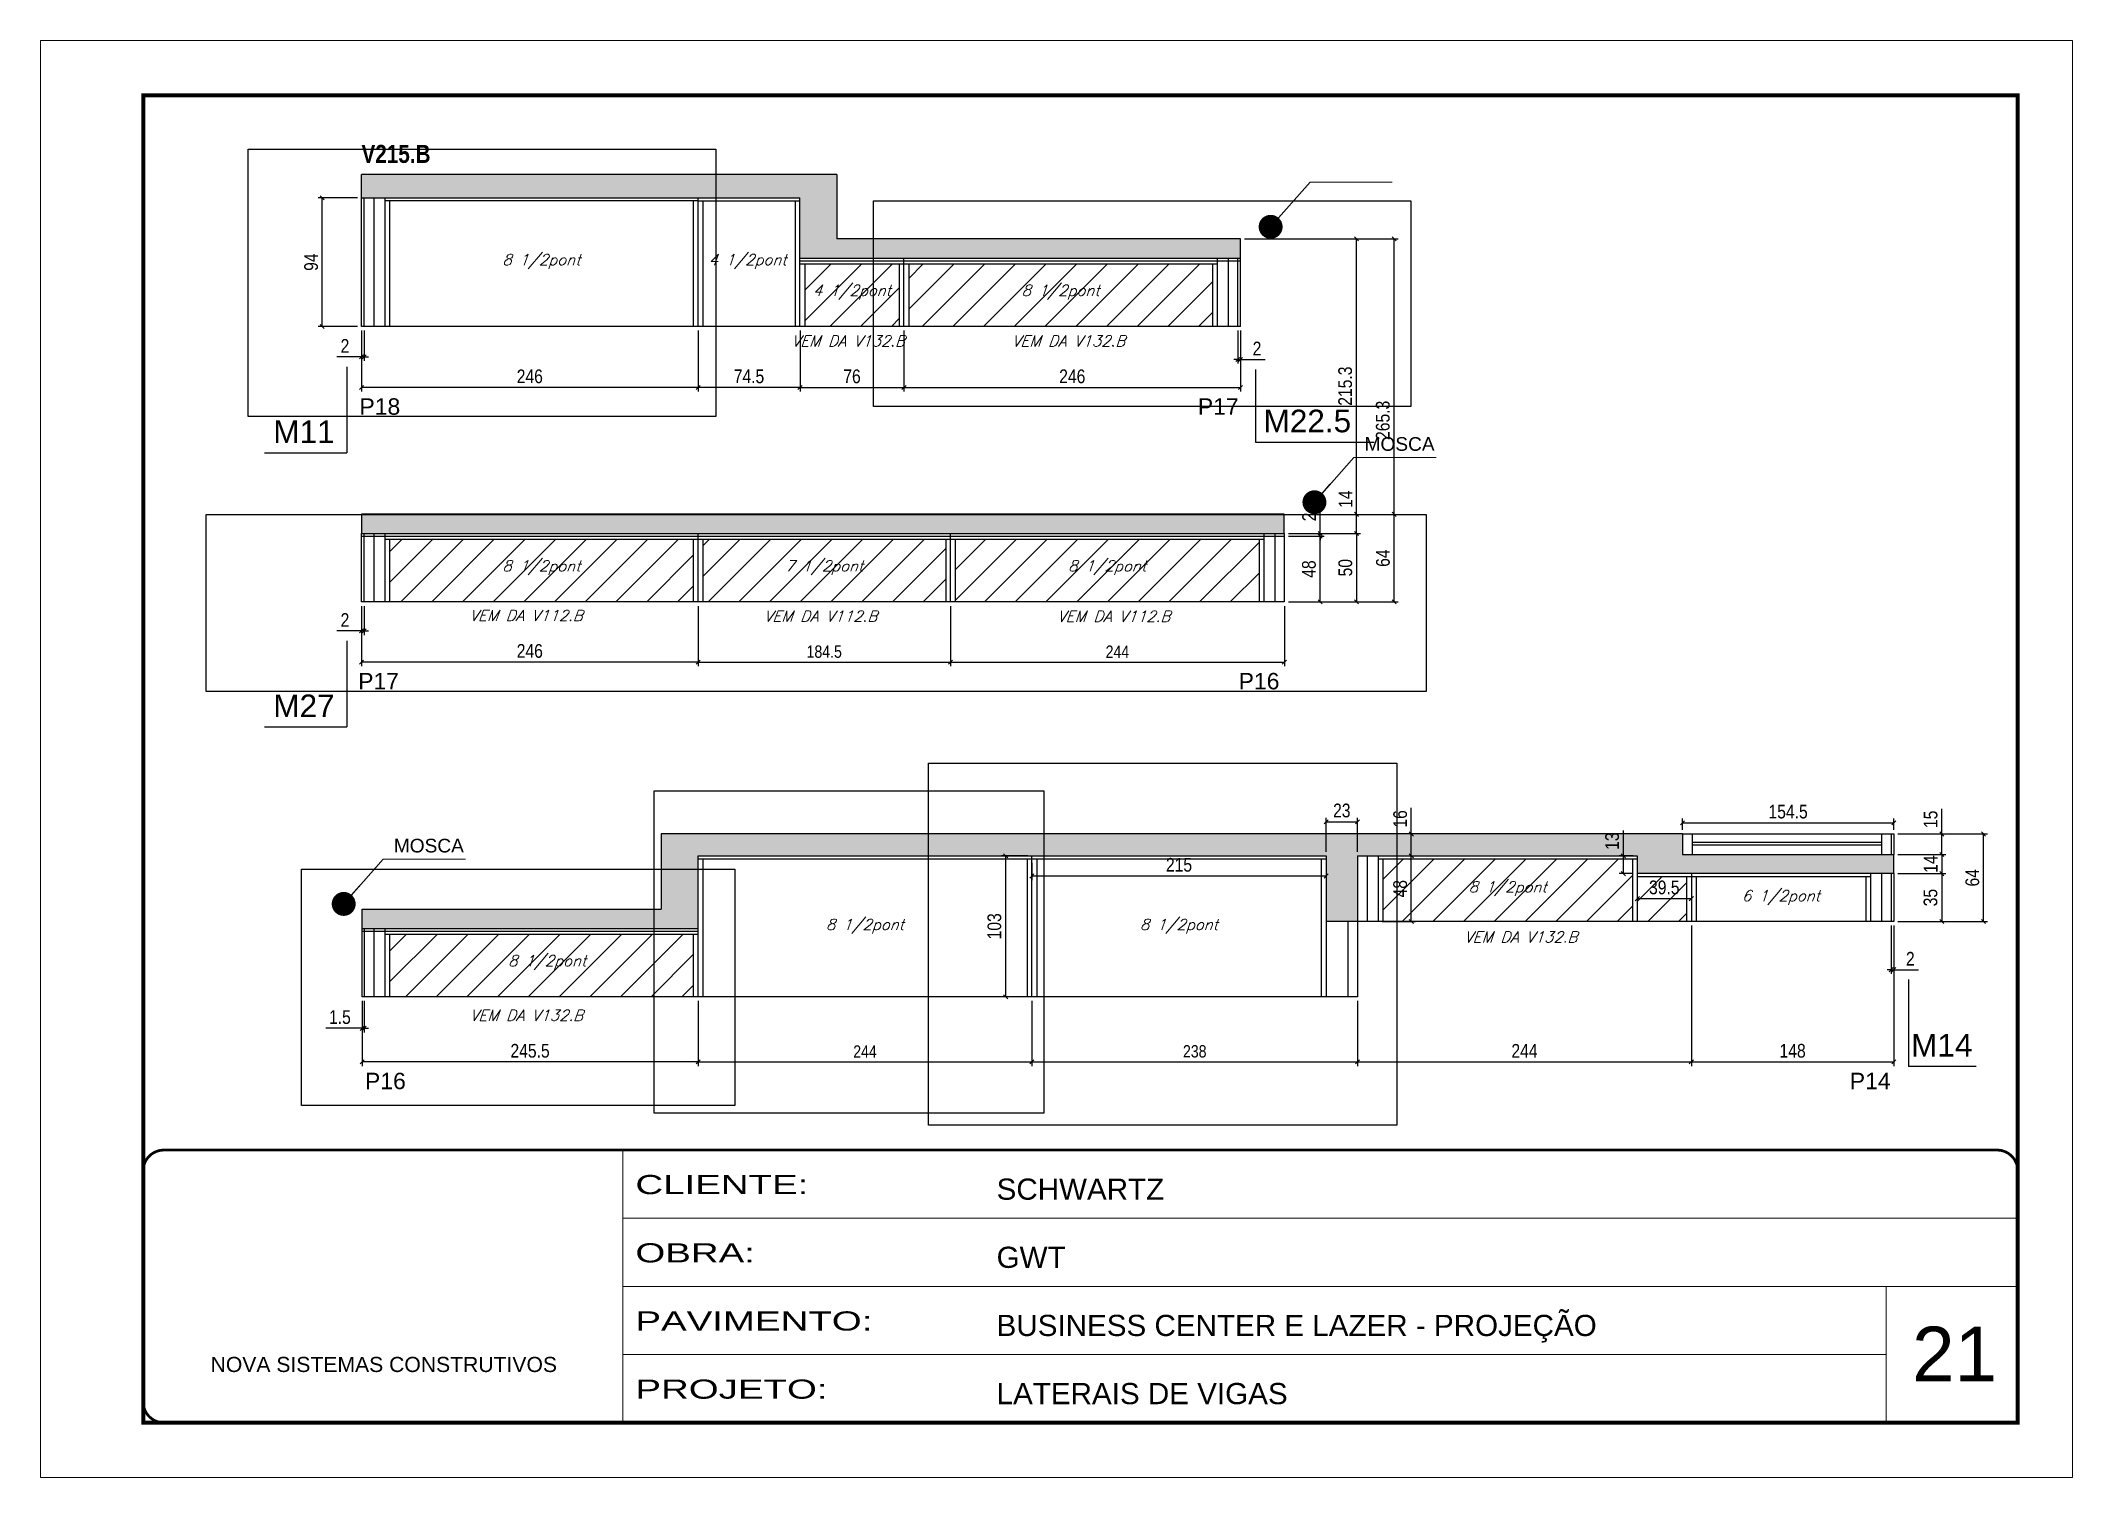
# Model space of a CAD drawing. Extents: x 2603 to 22413, y 1253 to 30260.
# Drawn here: x 2603 to 4088, y 23076 to 24126 of the extents above; entities that cross this region are included whole.
import ezdxf

# ---------------------------------------------------------------- set-up
doc = ezdxf.new("R2010")
doc.units = 0
doc.linetypes.add('CONTINUO', pattern=[0])
doc.linetypes.add('DASHED', pattern=[0.75, 0.5, -0.25])
for name, color, linetype in [('5', 5, 'Continuous'), ('COTA', 241, 'Continuous'), ('NOMENCLATURA', 7, 'Continuous'), ('Painéis', 200, 'Continuous'), ('SARR_2.2x7', 40, 'Continuous'), ('SARR_3.5x7', 81, 'Continuous'), ('texto', 7, 'Continuous')]:
    doc.layers.add(name, color=color, linetype=linetype)
for name, color, linetype, lineweight in [('CARIMBO', 255, 'Continuous', 9), ('Folhas', 255, 'Continuous', 9), ('Hachura', 251, 'Continuous', 9), ('SARRAFO DE PRESSAO', 251, 'DASHED', 9)]:
    doc.layers.add(name, color=color, linetype=linetype, lineweight=lineweight)
doc.styles.add('ARIAL', font='arial.ttf')
doc.styles.add('COTA TECNICA', font='techl___.ttf', dxfattribs={"height": 10})
doc.styles.add('COTA TECNICA-50', font='techl___.ttf', dxfattribs={"height": 9})
doc.styles.add('Romans', font='romans.shx')
doc.styles.get("Standard").update_dxf_attribs({"font": 'arial.ttf'})
doc.styles.add('TECNICA', font='techb___.ttf', dxfattribs={"height": 10})
doc.styles.add('Tecnologia', font='')
doc.styles.get('Tecnologia').set_extended_font_data('Forgotten Futurist')
doc.dimstyles.new('3x', dxfattribs={"dimtxt": 10, "dimasz": 5, "dimexe": 7, "dimexo": 5, "dimgap": 4, "dimtad": 1, "dimdec": 4, "dimlfac": 0.333333, "dimdsep": 46, "dimtxsty": 'Standard', "dimblk": 'DOT', "dimcen": 0.09, "dimclrd": 1, "dimclre": 1, "dimclrt": 2, "dimadec": 0, "dimazin": 2, "dimtfac": 1, "dimtdec": 4, "dimtmove": 0, "dimatfit": 3, "dimldrblk": 'DOT', "dimfxl": 1, "dimtolj": 1, "dimtzin": 0, "dimlwd": 9, "dimlwe": 9, "dimarcsym": 0})
doc.dimstyles.new('COTA PAINEL-50', dxfattribs={"dimtxt": 9, "dimasz": 3, "dimexe": 3, "dimexo": 3, "dimgap": 3, "dimtad": 1, "dimdec": 1, "dimzin": 12, "dimdsep": 46, "dimtxsty": 'COTA TECNICA-50', "dimblk1": 'OBLIQUE', "dimblk2": 'OBLIQUE', "dimsah": 1, "dimcen": 0.9, "dimclrd": 4, "dimclre": 4, "dimclrt": 240, "dimadec": 1, "dimazin": 3, "dimtfac": 1, "dimtdec": 1, "dimtmove": 0, "dimatfit": 3, "dimfxl": 1, "dimtolj": 1, "dimtzin": 12, "dimarcsym": 0})
doc.dimstyles.new('PAINEL', dxfattribs={"dimtxt": 10, "dimasz": 3, "dimexe": 3, "dimexo": 3, "dimgap": 3, "dimtad": 1, "dimdec": 1, "dimzin": 12, "dimdsep": 46, "dimtxsty": 'COTA TECNICA', "dimblk1": 'OBLIQUE', "dimblk2": 'OBLIQUE', "dimsah": 1, "dimcen": 0.9, "dimclrd": 4, "dimclre": 4, "dimclrt": 240, "dimadec": 1, "dimazin": 3, "dimtfac": 1, "dimtdec": 1, "dimtmove": 0, "dimatfit": 3, "dimfxl": 1, "dimtolj": 1, "dimtzin": 12, "dimarcsym": 0})
pattern_1 = [(45, (-126418.031, -5371.03), (-11.2253202, 11.2253202), [])]

msp = doc.modelspace()

# ---------------------------------------------------------------- texts
at = {"layer": '5', "linetype": 'Continuous'}
for s, rotation, p in [('P18', 359.99996, (2835.99, 23852.91)), ('P17', 359.99996, (3448.77, 23852.91)), ('P17', 359.99996, (2835.06, 23652.21)), ('P16', 0.00004, (3478.6, 23652.21)), ('P16', 0.00004, (2840.06, 23359.99)), ('P14', 0.00004, (3925.29, 23359.99))]:
    msp.add_text(s, height=12, rotation=rotation, dxfattribs=at).set_placement(p)
at = {"layer": 'CARIMBO', "style": 'ARIAL'}
for s, height, p in [('MOSCA', 10, (3570.62, 23826.53)), ('MOSCA', 10, (2861.11, 23532.99)), ('21', 40, (3970.83, 23146.44))]:
    msp.add_text(s, height=height, dxfattribs=at).set_placement(p)
at = {"layer": 'NOMENCLATURA', "style": 'TECNICA'}
msp.add_text('V215.B', height=13.2, dxfattribs=at).set_placement((2837.49, 24036.93))
at = {"layer": 'NOMENCLATURA', "linetype": 'Continuous'}
for s, p in [('M22.5', (3496.79, 23840.09)), ('M11', (2773.02, 23832.23)), ('M27', (2773.02, 23631.9)), ('M14', (3970.09, 23383.87))]:
    msp.add_text(s, height=16.5, dxfattribs=at).set_placement(p)
at = {"layer": 'texto', "color": 2, "char_height": 8, "attachment_point": 5, "style": 'Romans'}
for s, insert in [('{\\Q19;\\C256;8 1/2pont}', (2968.99, 23964.92)), ('{\\Q19;\\C256;4 1/2pont}', (3119.74, 23964.92)), ('{\\Q19;\\C256;4 1/2pont}', (3195.99, 23942.42)), ('{\\Q19;\\C256;8 1/2pont}', (3348.49, 23942.42)), ('{\\Q19;\\C256;VEM DA V132.B}', (3193.24, 23906.87)), ('{\\Q19;\\C256;VEM DA V132.B}', (3354.24, 23906.87)), ('{\\Q19;\\C256;8 1/2pont}', (2968.99, 23741.12)), ('{\\Q19;\\C256;7 1/2pont}', (3175.74, 23741.12)), ('{\\Q19;\\C256;8 1/2pont}', (3382.49, 23741.12)), ('{\\Q19;\\C256;VEM DA V112.B}', (2957.74, 23706.17)), ('{\\Q19;\\C256;VEM DA V112.B}', (3172.99, 23705.69)), ('{\\Q19;\\C256;VEM DA V112.B}', (3387.24, 23705.63)), ('{\\Q19;\\C256;8 1/2pont}', (3675.24, 23506.53)), ('{\\Q19;\\C256;6 1/2pont}', (3874.99, 23500.03)), ('{\\Q19;\\C256;8 1/2pont}', (3205.49, 23479.03)), ('{\\Q19;\\C256;8 1/2pont}', (3434.99, 23479.03)), ('{\\Q19;\\C256;VEM DA V132.B}', (3684.74, 23471.23)), ('{\\Q19;\\C256;8 1/2pont}', (2973.24, 23452.53)), ('{\\Q19;\\C256;VEM DA V132.B}', (2957.99, 23413.96))]:
    msp.add_mtext(s, dxfattribs=dict(at, insert=insert))

# ---------------------------------------------------------------- blocks, each defined once
blk = doc.blocks.new('9999999999')
at = {"color": 30, "linetype": 'CONTINUO'}
for p, q in [((98564.6, 34230.2), (98564.6, 34429.4)), ((98564.6, 34379.6), (99584, 34379.6)), ((98564.6, 34329.8), (99488, 34329.8)), ((99584, 34329.8), (99488, 34329.8)), ((99488, 34329.8), (99488, 34230.2)), ((98564.6, 34280), (99488, 34280))]:
    blk.add_line(p, q, dxfattribs=at)
at = {"color": 30, "linetype": 'CONTINUO', "const_width": 2}
blk.add_lwpolyline([(99584, 34230.2), (99584, 34414.4, 0.414214), (99569, 34429.4), (98229, 34429.4, 0.414214), (98214, 34414.4), (98214, 34245.2, 0.414214), (98229, 34230.2), (99584, 34230.2)], format="xyb", dxfattribs=at)
at = {"layer": 'Folhas'}
blk.add_lwpolyline([(98139, 34190.2), (99624, 34190.2), (99624, 35240.2), (98139, 35240.2)], close=True, dxfattribs=at)
at = {"layer": 'Folhas', "color": 30, "const_width": 3}
blk.add_lwpolyline([(98214, 34230.2), (99584, 34230.2), (99584, 35200.2), (98214, 35200.2)], close=True, dxfattribs=at)
at = {"color": 7, "linetype": 'Continuous', "ltscale": 5, "style": 'ARIAL'}
for s, height, p in [('SCHWARTZ', 15.48, (98837.7, 34393.1)), ('GWT', 15.48, (98837.7, 34343.3)), ('BUSINESS CENTER E LAZER - PROJEÇÃO', 15.483, (98837.7, 34293.5)), ('NOVA SISTEMAS CONSTRUTIVOS', 11.059, (98263.2, 34267.2)), ('LATERAIS DE VIGAS', 15.483, (98837.7, 34243.7))]:
    blk.add_text(s, height=height, dxfattribs=at).set_placement(p)
at = {"layer": 'Folhas', "color": 7, "style": 'Tecnologia', "width": 1.5}
for s, p in [('CLIENTE:', (98573.7, 34397.2)), ('OBRA:', (98573.7, 34347.3)), ('PAVIMENTO:', (98573.7, 34297.5)), ('PROJETO:', (98573.7, 34247.7))]:
    blk.add_text(s, height=14, dxfattribs=at).set_placement(p)
blk = doc.blocks.new('_Oblique')
at = {"color": 0, "linetype": 'ByBlock', "lineweight": -2}
blk.add_line((-0.5, -0.5), (0.5, 0.5), dxfattribs=at)
blk = doc.blocks.new('*D2724')
at = {"layer": 'COTA', "color": 4, "linetype": 'ByBlock', "lineweight": -2, "transparency": 16777216}
for p, q in [((3158, 23914.4), (3158, 23869.8)), ((3234, 23914.4), (3234, 23869.8)), ((3158, 23872.8), (3234, 23872.8))]:
    blk.add_line(p, q, dxfattribs=at)
at = {"layer": 'Defpoints', "color": 0, "linetype": 'ByBlock', "transparency": 16777216}
for p in [(3158, 23917.4), (3234, 23917.4), (3234, 23872.8)]:
    blk.add_point(p, dxfattribs=at)
at = {"layer": 'COTA', "color": 4, "linetype": 'ByBlock', "lineweight": -2, "transparency": 16777216, "xscale": 3, "yscale": 3, "zscale": 3, "rotation": 180}
blk.add_blockref('_Oblique', (3158, 23872.8), dxfattribs=at)
at = {"layer": 'COTA', "color": 4, "linetype": 'ByBlock', "lineweight": -2, "transparency": 16777216, "xscale": 3, "yscale": 3, "zscale": 3}
blk.add_blockref('_Oblique', (3234, 23872.8), dxfattribs=at)
at = {"layer": 'COTA', "color": 240, "linetype": 'ByBlock', "transparency": 16777216, "insert": (3196, 23880.9), "char_height": 10, "attachment_point": 5, "style": 'COTA TECNICA'}
blk.add_mtext('\\A1;76', dxfattribs=at)
blk = doc.blocks.new('*D2725')
at = {"layer": 'COTA', "color": 4, "linetype": 'ByBlock', "lineweight": -2, "transparency": 16777216}
for p, q in [((3234, 23914.4), (3234, 23869.8)), ((3480, 23914.4), (3480, 23869.8)), ((3234, 23872.8), (3480, 23872.8))]:
    blk.add_line(p, q, dxfattribs=at)
at = {"layer": 'Defpoints', "color": 0, "linetype": 'ByBlock', "transparency": 16777216}
for p in [(3234, 23917.4), (3480, 23917.4), (3480, 23872.8)]:
    blk.add_point(p, dxfattribs=at)
at = {"layer": 'COTA', "color": 4, "linetype": 'ByBlock', "lineweight": -2, "transparency": 16777216, "xscale": 3, "yscale": 3, "zscale": 3, "rotation": 180}
blk.add_blockref('_Oblique', (3234, 23872.8), dxfattribs=at)
at = {"layer": 'COTA', "color": 4, "linetype": 'ByBlock', "lineweight": -2, "transparency": 16777216, "xscale": 3, "yscale": 3, "zscale": 3}
blk.add_blockref('_Oblique', (3480, 23872.8), dxfattribs=at)
at = {"layer": 'COTA', "color": 240, "linetype": 'ByBlock', "transparency": 16777216, "insert": (3357, 23880.9), "char_height": 10, "attachment_point": 5, "style": 'COTA TECNICA'}
blk.add_mtext('\\A1;246', dxfattribs=at)
blk = doc.blocks.new('*D2726')
at = {"layer": 'COTA', "color": 4, "linetype": 'ByBlock', "lineweight": -2, "transparency": 16777216}
for p, q in [((3478, 23914.4), (3478, 23890.3)), ((3480, 23914.4), (3480, 23890.3)), ((3478, 23893.3), (3475, 23893.3)), ((3478, 23893.3), (3480, 23893.3)), ((3480, 23893.3), (3498.1, 23893.3))]:
    blk.add_line(p, q, dxfattribs=at)
at = {"layer": 'Defpoints', "color": 0, "linetype": 'ByBlock', "transparency": 16777216}
for p in [(3478, 23917.4), (3480, 23917.4), (3480, 23893.3)]:
    blk.add_point(p, dxfattribs=at)
at = {"layer": 'COTA', "color": 4, "linetype": 'ByBlock', "lineweight": -2, "transparency": 16777216, "xscale": 3, "yscale": 3, "zscale": 3}
blk.add_blockref('_Oblique', (3478, 23893.3), dxfattribs=at)
at = {"layer": 'COTA', "color": 4, "linetype": 'ByBlock', "lineweight": -2, "transparency": 16777216, "xscale": 3, "yscale": 3, "zscale": 3, "rotation": 180}
blk.add_blockref('_Oblique', (3480, 23893.3), dxfattribs=at)
at = {"layer": 'COTA', "color": 240, "linetype": 'ByBlock', "transparency": 16777216, "insert": (3492, 23901.3), "char_height": 10, "attachment_point": 5, "style": 'COTA TECNICA'}
blk.add_mtext('\\A1;2', dxfattribs=at)
blk = doc.blocks.new('*D2727')
at = {"layer": 'COTA', "color": 4, "linetype": 'ByBlock', "lineweight": -2, "transparency": 16777216}
for p, q in [((3083.5, 23914.4), (3083.5, 23869.8)), ((3158, 23914.4), (3158, 23869.8)), ((3158, 23872.8), (3083.5, 23872.8))]:
    blk.add_line(p, q, dxfattribs=at)
at = {"layer": 'Defpoints', "color": 0, "linetype": 'ByBlock', "transparency": 16777216}
for p in [(3083.5, 23917.4), (3158, 23917.4), (3083.5, 23872.8)]:
    blk.add_point(p, dxfattribs=at)
at = {"layer": 'COTA', "color": 4, "linetype": 'ByBlock', "lineweight": -2, "transparency": 16777216, "xscale": 3, "yscale": 3, "zscale": 3, "rotation": 180}
blk.add_blockref('_Oblique', (3083.5, 23872.8), dxfattribs=at)
at = {"layer": 'COTA', "color": 4, "linetype": 'ByBlock', "lineweight": -2, "transparency": 16777216, "xscale": 3, "yscale": 3, "zscale": 3}
blk.add_blockref('_Oblique', (3158, 23872.8), dxfattribs=at)
at = {"layer": 'COTA', "color": 240, "linetype": 'ByBlock', "transparency": 16777216, "insert": (3120.7, 23880.9), "char_height": 10, "attachment_point": 5, "style": 'COTA TECNICA'}
blk.add_mtext('\\A1;74.5', dxfattribs=at)
blk = doc.blocks.new('*D2728')
at = {"layer": 'COTA', "color": 4, "linetype": 'ByBlock', "lineweight": -2, "transparency": 16777216}
for p, q in [((2837.5, 23914.4), (2837.5, 23869.8)), ((3083.5, 23914.4), (3083.5, 23869.8)), ((3083.5, 23872.8), (2837.5, 23872.8))]:
    blk.add_line(p, q, dxfattribs=at)
at = {"layer": 'Defpoints', "color": 0, "linetype": 'ByBlock', "transparency": 16777216}
for p in [(2837.5, 23917.4), (3083.5, 23917.4), (2837.5, 23872.8)]:
    blk.add_point(p, dxfattribs=at)
at = {"layer": 'COTA', "color": 4, "linetype": 'ByBlock', "lineweight": -2, "transparency": 16777216, "xscale": 3, "yscale": 3, "zscale": 3, "rotation": 180}
blk.add_blockref('_Oblique', (2837.5, 23872.8), dxfattribs=at)
at = {"layer": 'COTA', "color": 4, "linetype": 'ByBlock', "lineweight": -2, "transparency": 16777216, "xscale": 3, "yscale": 3, "zscale": 3}
blk.add_blockref('_Oblique', (3083.5, 23872.8), dxfattribs=at)
at = {"layer": 'COTA', "color": 240, "linetype": 'ByBlock', "transparency": 16777216, "insert": (2960.5, 23880.9), "char_height": 10, "attachment_point": 5, "style": 'COTA TECNICA'}
blk.add_mtext('\\A1;246', dxfattribs=at)
blk = doc.blocks.new('*D2729')
at = {"layer": 'COTA', "color": 4, "linetype": 'ByBlock', "lineweight": -2, "transparency": 16777216}
for p, q in [((2834.5, 24011.4), (2805.8, 24011.4)), ((2808.8, 23917.4), (2808.8, 24011.4)), ((2834.5, 23917.4), (2805.8, 23917.4))]:
    blk.add_line(p, q, dxfattribs=at)
at = {"layer": 'Defpoints', "color": 0, "linetype": 'ByBlock', "transparency": 16777216}
for p in [(2808.8, 24011.4), (2837.5, 24011.4), (2837.5, 23917.4)]:
    blk.add_point(p, dxfattribs=at)
at = {"layer": 'COTA', "color": 4, "linetype": 'ByBlock', "lineweight": -2, "transparency": 16777216, "xscale": 3, "yscale": 3, "zscale": 3}
for p, rotation in [((2808.8, 24011.4), 90), ((2808.8, 23917.4), 270)]:
    blk.add_blockref('_Oblique', p, dxfattribs=dict(at, rotation=rotation))
at = {"layer": 'COTA', "color": 240, "linetype": 'ByBlock', "transparency": 16777216, "insert": (2800.7, 23964.4), "char_height": 10, "attachment_point": 5, "rotation": 90, "style": 'COTA TECNICA'}
blk.add_mtext('\\A1;94', dxfattribs=at)
blk = doc.blocks.new('*D503')
at = {"layer": 'COTA', "color": 4, "linetype": 'ByBlock', "lineweight": -2, "transparency": 16777216}
for p, q in [((3083.5, 23713.1), (3083.5, 23669.1)), ((3268, 23713.1), (3268, 23669.1)), ((3083.5, 23672.1), (3268, 23672.1))]:
    blk.add_line(p, q, dxfattribs=at)
at = {"layer": 'Defpoints', "color": 0, "linetype": 'ByBlock', "transparency": 16777216}
for p in [(3083.5, 23716.1), (3268, 23716.1), (3268, 23672.1)]:
    blk.add_point(p, dxfattribs=at)
at = {"layer": 'COTA', "color": 4, "linetype": 'ByBlock', "lineweight": -2, "transparency": 16777216, "xscale": 3, "yscale": 3, "zscale": 3, "rotation": 180}
blk.add_blockref('_Oblique', (3083.5, 23672.1), dxfattribs=at)
at = {"layer": 'COTA', "color": 4, "linetype": 'ByBlock', "lineweight": -2, "transparency": 16777216, "xscale": 3, "yscale": 3, "zscale": 3}
blk.add_blockref('_Oblique', (3268, 23672.1), dxfattribs=at)
at = {"layer": 'COTA', "color": 240, "linetype": 'ByBlock', "transparency": 16777216, "insert": (3175.7, 23679.7), "char_height": 9, "attachment_point": 5, "style": 'COTA TECNICA-50'}
blk.add_mtext('\\A1;184.5', dxfattribs=at)
blk = doc.blocks.new('*D2705')
at = {"layer": 'COTA', "color": 4, "linetype": 'ByBlock', "lineweight": -2, "transparency": 16777216}
for p, q in [((3268, 23713.1), (3268, 23669.1)), ((3512, 23713.1), (3512, 23669.1)), ((3268, 23672.1), (3512, 23672.1))]:
    blk.add_line(p, q, dxfattribs=at)
at = {"layer": 'Defpoints', "color": 0, "linetype": 'ByBlock', "transparency": 16777216}
for p in [(3268, 23716.1), (3512, 23716.1), (3512, 23672.1)]:
    blk.add_point(p, dxfattribs=at)
at = {"layer": 'COTA', "color": 4, "linetype": 'ByBlock', "lineweight": -2, "transparency": 16777216, "xscale": 3, "yscale": 3, "zscale": 3, "rotation": 180}
blk.add_blockref('_Oblique', (3268, 23672.1), dxfattribs=at)
at = {"layer": 'COTA', "color": 4, "linetype": 'ByBlock', "lineweight": -2, "transparency": 16777216, "xscale": 3, "yscale": 3, "zscale": 3}
blk.add_blockref('_Oblique', (3512, 23672.1), dxfattribs=at)
at = {"layer": 'COTA', "color": 240, "linetype": 'ByBlock', "transparency": 16777216, "insert": (3390, 23679.7), "char_height": 9, "attachment_point": 5, "style": 'COTA TECNICA-50'}
blk.add_mtext('\\A1;244', dxfattribs=at)
blk = doc.blocks.new('*D2706')
at = {"layer": 'COTA', "color": 4, "linetype": 'ByBlock', "lineweight": -2, "transparency": 16777216}
for p, q in [((2837.5, 23713.1), (2837.5, 23669.1)), ((3083.5, 23713.1), (3083.5, 23669.1)), ((3083.5, 23672.1), (2837.5, 23672.1))]:
    blk.add_line(p, q, dxfattribs=at)
at = {"layer": 'Defpoints', "color": 0, "linetype": 'ByBlock', "transparency": 16777216}
for p in [(2837.5, 23716.1), (3083.5, 23716.1), (2837.5, 23672.1)]:
    blk.add_point(p, dxfattribs=at)
at = {"layer": 'COTA', "color": 4, "linetype": 'ByBlock', "lineweight": -2, "transparency": 16777216, "xscale": 3, "yscale": 3, "zscale": 3, "rotation": 180}
blk.add_blockref('_Oblique', (2837.5, 23672.1), dxfattribs=at)
at = {"layer": 'COTA', "color": 4, "linetype": 'ByBlock', "lineweight": -2, "transparency": 16777216, "xscale": 3, "yscale": 3, "zscale": 3}
blk.add_blockref('_Oblique', (3083.5, 23672.1), dxfattribs=at)
at = {"layer": 'COTA', "color": 240, "linetype": 'ByBlock', "transparency": 16777216, "insert": (2960.5, 23680.2), "char_height": 10, "attachment_point": 5, "style": 'COTA TECNICA'}
blk.add_mtext('\\A1;246', dxfattribs=at)
blk = doc.blocks.new('*D2707')
at = {"layer": 'COTA', "color": 4, "linetype": 'ByBlock', "lineweight": -2, "transparency": 16777216}
for p, q in [((3515, 23766.1), (3567.7, 23766.1)), ((3564.7, 23766.1), (3564.7, 23716.1)), ((3515, 23716.1), (3567.7, 23716.1))]:
    blk.add_line(p, q, dxfattribs=at)
at = {"layer": 'Defpoints', "color": 0, "linetype": 'ByBlock', "transparency": 16777216}
for p in [(3512, 23766.1), (3512, 23716.1), (3564.7, 23716.1)]:
    blk.add_point(p, dxfattribs=at)
at = {"layer": 'COTA', "color": 4, "linetype": 'ByBlock', "lineweight": -2, "transparency": 16777216, "xscale": 3, "yscale": 3, "zscale": 3}
for p, rotation in [((3564.7, 23766.1), 90), ((3564.7, 23716.1), 270)]:
    blk.add_blockref('_Oblique', p, dxfattribs=dict(at, rotation=rotation))
at = {"layer": 'COTA', "color": 240, "linetype": 'ByBlock', "transparency": 16777216, "insert": (3556.6, 23741.1), "char_height": 10, "attachment_point": 5, "rotation": 90, "style": 'COTA TECNICA'}
blk.add_mtext('\\A1;50', dxfattribs=at)
blk = doc.blocks.new('*D2708')
at = {"layer": 'COTA', "color": 4, "linetype": 'ByBlock', "lineweight": -2, "transparency": 16777216}
for p, q in [((3564.7, 23780.1), (3564.7, 23799.2)), ((3515, 23780.1), (3567.7, 23780.1)), ((3564.7, 23766.1), (3564.7, 23780.1)), ((3515, 23766.1), (3567.7, 23766.1))]:
    blk.add_line(p, q, dxfattribs=at)
at = {"layer": 'Defpoints', "color": 0, "linetype": 'ByBlock', "transparency": 16777216}
for p in [(3512, 23780.1), (3564.7, 23780.1), (3512, 23766.1)]:
    blk.add_point(p, dxfattribs=at)
at = {"layer": 'COTA', "color": 4, "linetype": 'ByBlock', "lineweight": -2, "transparency": 16777216, "xscale": 3, "yscale": 3, "zscale": 3}
for p, rotation in [((3564.7, 23780.1), 90), ((3564.7, 23766.1), 270)]:
    blk.add_blockref('_Oblique', p, dxfattribs=dict(at, rotation=rotation))
at = {"layer": 'COTA', "color": 240, "linetype": 'ByBlock', "transparency": 16777216, "insert": (3556.7, 23791.2), "char_height": 10, "attachment_point": 5, "rotation": 90, "style": 'COTA TECNICA'}
blk.add_mtext('\\A1;14', dxfattribs=at)
blk = doc.blocks.new('*D2709')
at = {"layer": 'COTA', "color": 4, "linetype": 'ByBlock', "lineweight": -2, "transparency": 16777216}
for p, q in [((3515, 23780.1), (3595.2, 23780.1)), ((3592.2, 23716.1), (3592.2, 23780.1)), ((3515, 23716.1), (3595.2, 23716.1))]:
    blk.add_line(p, q, dxfattribs=at)
at = {"layer": 'Defpoints', "color": 0, "linetype": 'ByBlock', "transparency": 16777216}
for p in [(3512, 23780.1), (3592.2, 23780.1), (3512, 23716.1)]:
    blk.add_point(p, dxfattribs=at)
at = {"layer": 'COTA', "color": 4, "linetype": 'ByBlock', "lineweight": -2, "transparency": 16777216, "xscale": 3, "yscale": 3, "zscale": 3}
for p, rotation in [((3592.2, 23780.1), 90), ((3592.2, 23716.1), 270)]:
    blk.add_blockref('_Oblique', p, dxfattribs=dict(at, rotation=rotation))
at = {"layer": 'COTA', "color": 240, "linetype": 'ByBlock', "transparency": 16777216, "insert": (3584.1, 23748.1), "char_height": 10, "attachment_point": 5, "rotation": 90, "style": 'COTA TECNICA'}
blk.add_mtext('\\A1;64', dxfattribs=at)
blk = doc.blocks.new('*D2710')
at = {"layer": 'COTA', "color": 4, "linetype": 'ByBlock', "lineweight": -2, "transparency": 16777216}
for p, q in [((2837.5, 23713.1), (2837.5, 23691.9)), ((2839.5, 23713.1), (2839.5, 23691.9)), ((2837.5, 23694.9), (2819.4, 23694.9)), ((2839.5, 23694.9), (2837.5, 23694.9)), ((2839.5, 23694.9), (2842.5, 23694.9))]:
    blk.add_line(p, q, dxfattribs=at)
at = {"layer": 'Defpoints', "color": 0, "linetype": 'ByBlock', "transparency": 16777216}
for p in [(2837.5, 23716.1), (2839.5, 23716.1), (2837.5, 23694.9)]:
    blk.add_point(p, dxfattribs=at)
at = {"layer": 'COTA', "color": 4, "linetype": 'ByBlock', "lineweight": -2, "transparency": 16777216, "xscale": 3, "yscale": 3, "zscale": 3}
blk.add_blockref('_Oblique', (2837.5, 23694.9), dxfattribs=at)
at = {"layer": 'COTA', "color": 4, "linetype": 'ByBlock', "lineweight": -2, "transparency": 16777216, "xscale": 3, "yscale": 3, "zscale": 3, "rotation": 180}
blk.add_blockref('_Oblique', (2839.5, 23694.9), dxfattribs=at)
at = {"layer": 'COTA', "color": 240, "linetype": 'ByBlock', "transparency": 16777216, "insert": (2825.4, 23702.9), "char_height": 10, "attachment_point": 5, "style": 'COTA TECNICA'}
blk.add_mtext('\\A1;2', dxfattribs=at)
blk = doc.blocks.new('*D502')
at = {"layer": 'COTA', "color": 4, "linetype": 'ByBlock', "lineweight": -2, "transparency": 16777216}
for p, q in [((3083.5, 23424.5), (3083.5, 23376.9)), ((3327.5, 23424.5), (3327.5, 23376.9)), ((3083.5, 23379.9), (3327.5, 23379.9))]:
    blk.add_line(p, q, dxfattribs=at)
at = {"layer": 'Defpoints', "color": 0, "linetype": 'ByBlock', "transparency": 16777216}
for p in [(3083.5, 23427.5), (3327.5, 23427.5), (3327.5, 23379.9)]:
    blk.add_point(p, dxfattribs=at)
at = {"layer": 'COTA', "color": 4, "linetype": 'ByBlock', "lineweight": -2, "transparency": 16777216, "xscale": 3, "yscale": 3, "zscale": 3, "rotation": 180}
blk.add_blockref('_Oblique', (3083.5, 23379.9), dxfattribs=at)
at = {"layer": 'COTA', "color": 4, "linetype": 'ByBlock', "lineweight": -2, "transparency": 16777216, "xscale": 3, "yscale": 3, "zscale": 3}
blk.add_blockref('_Oblique', (3327.5, 23379.9), dxfattribs=at)
at = {"layer": 'COTA', "color": 240, "linetype": 'ByBlock', "transparency": 16777216, "insert": (3205.5, 23387.5), "char_height": 9, "attachment_point": 5, "style": 'COTA TECNICA-50'}
blk.add_mtext('\\A1;244', dxfattribs=at)
blk = doc.blocks.new('*D2711')
at = {"layer": 'COTA', "color": 4, "linetype": 'ByBlock', "lineweight": -2, "transparency": 16777216}
for p, q in [((3327.5, 23424.5), (3327.5, 23376.9)), ((3565.5, 23424.5), (3565.5, 23376.9)), ((3327.5, 23379.9), (3565.5, 23379.9))]:
    blk.add_line(p, q, dxfattribs=at)
at = {"layer": 'Defpoints', "color": 0, "linetype": 'ByBlock', "transparency": 16777216}
for p in [(3327.5, 23427.5), (3565.5, 23427.5), (3565.5, 23379.9)]:
    blk.add_point(p, dxfattribs=at)
at = {"layer": 'COTA', "color": 4, "linetype": 'ByBlock', "lineweight": -2, "transparency": 16777216, "xscale": 3, "yscale": 3, "zscale": 3, "rotation": 180}
blk.add_blockref('_Oblique', (3327.5, 23379.9), dxfattribs=at)
at = {"layer": 'COTA', "color": 4, "linetype": 'ByBlock', "lineweight": -2, "transparency": 16777216, "xscale": 3, "yscale": 3, "zscale": 3}
blk.add_blockref('_Oblique', (3565.5, 23379.9), dxfattribs=at)
at = {"layer": 'COTA', "color": 240, "linetype": 'ByBlock', "transparency": 16777216, "insert": (3446.5, 23387.6), "char_height": 9, "attachment_point": 5, "style": 'COTA TECNICA-50'}
blk.add_mtext('\\A1;238', dxfattribs=at)
blk = doc.blocks.new('*D2712')
at = {"layer": 'COTA', "color": 4, "linetype": 'ByBlock', "lineweight": -2, "transparency": 16777216}
for p, q in [((2838, 23424.5), (2838, 23376.9)), ((3083.5, 23424.5), (3083.5, 23376.9)), ((3083.5, 23379.9), (2838, 23379.9))]:
    blk.add_line(p, q, dxfattribs=at)
at = {"layer": 'Defpoints', "color": 0, "linetype": 'ByBlock', "transparency": 16777216}
for p in [(2838, 23427.5), (3083.5, 23427.5), (2838, 23379.9)]:
    blk.add_point(p, dxfattribs=at)
at = {"layer": 'COTA', "color": 4, "linetype": 'ByBlock', "lineweight": -2, "transparency": 16777216, "xscale": 3, "yscale": 3, "zscale": 3, "rotation": 180}
blk.add_blockref('_Oblique', (2838, 23379.9), dxfattribs=at)
at = {"layer": 'COTA', "color": 4, "linetype": 'ByBlock', "lineweight": -2, "transparency": 16777216, "xscale": 3, "yscale": 3, "zscale": 3}
blk.add_blockref('_Oblique', (3083.5, 23379.9), dxfattribs=at)
at = {"layer": 'COTA', "color": 240, "linetype": 'ByBlock', "transparency": 16777216, "insert": (2960.7, 23388), "char_height": 10, "attachment_point": 5, "style": 'COTA TECNICA'}
blk.add_mtext('\\A1;245.5', dxfattribs=at)
blk = doc.blocks.new('*D2713')
at = {"layer": 'COTA', "color": 4, "linetype": 'ByBlock', "lineweight": -2, "transparency": 16777216}
for p, q in [((2838, 23424.5), (2838, 23401.5)), ((2839.5, 23424.5), (2839.5, 23401.5)), ((2838, 23404.5), (2811.5, 23404.5)), ((2839.5, 23404.5), (2838, 23404.5)), ((2839.5, 23404.5), (2842.5, 23404.5))]:
    blk.add_line(p, q, dxfattribs=at)
at = {"layer": 'Defpoints', "color": 0, "linetype": 'ByBlock', "transparency": 16777216}
for p in [(2838, 23427.5), (2839.5, 23427.5), (2838, 23404.5)]:
    blk.add_point(p, dxfattribs=at)
at = {"layer": 'COTA', "color": 4, "linetype": 'ByBlock', "lineweight": -2, "transparency": 16777216, "xscale": 3, "yscale": 3, "zscale": 3}
blk.add_blockref('_Oblique', (2838, 23404.5), dxfattribs=at)
at = {"layer": 'COTA', "color": 4, "linetype": 'ByBlock', "lineweight": -2, "transparency": 16777216, "xscale": 3, "yscale": 3, "zscale": 3, "rotation": 180}
blk.add_blockref('_Oblique', (2839.5, 23404.5), dxfattribs=at)
at = {"layer": 'COTA', "color": 240, "linetype": 'ByBlock', "transparency": 16777216, "insert": (2821.7, 23412.6), "char_height": 10, "attachment_point": 5, "style": 'COTA TECNICA'}
blk.add_mtext('\\A1;1.5', dxfattribs=at)
blk = doc.blocks.new('*D2714')
at = {"layer": 'COTA', "color": 4, "linetype": 'ByBlock', "lineweight": -2, "transparency": 16777216}
for p, q in [((3809.5, 23479.5), (3809.5, 23376.9)), ((3565.5, 23424.5), (3565.5, 23376.9)), ((3565.5, 23379.9), (3809.5, 23379.9))]:
    blk.add_line(p, q, dxfattribs=at)
at = {"layer": 'Defpoints', "color": 0, "linetype": 'ByBlock', "transparency": 16777216}
for p in [(3809.5, 23482.5), (3565.5, 23427.5), (3809.5, 23379.9)]:
    blk.add_point(p, dxfattribs=at)
at = {"layer": 'COTA', "color": 4, "linetype": 'ByBlock', "lineweight": -2, "transparency": 16777216, "xscale": 3, "yscale": 3, "zscale": 3, "rotation": 180}
blk.add_blockref('_Oblique', (3565.5, 23379.9), dxfattribs=at)
at = {"layer": 'COTA', "color": 4, "linetype": 'ByBlock', "lineweight": -2, "transparency": 16777216, "xscale": 3, "yscale": 3, "zscale": 3}
blk.add_blockref('_Oblique', (3809.5, 23379.9), dxfattribs=at)
at = {"layer": 'COTA', "color": 240, "linetype": 'ByBlock', "transparency": 16777216, "insert": (3687.5, 23388), "char_height": 10, "attachment_point": 5, "style": 'COTA TECNICA'}
blk.add_mtext('\\A1;244', dxfattribs=at)
blk = doc.blocks.new('*D2715')
at = {"layer": 'COTA', "color": 4, "linetype": 'ByBlock', "lineweight": -2, "transparency": 16777216}
for p, q in [((3809.5, 23479.5), (3809.5, 23376.9)), ((3957.5, 23479.5), (3957.5, 23376.9)), ((3809.5, 23379.9), (3957.5, 23379.9))]:
    blk.add_line(p, q, dxfattribs=at)
at = {"layer": 'Defpoints', "color": 0, "linetype": 'ByBlock', "transparency": 16777216}
for p in [(3809.5, 23482.5), (3957.5, 23482.5), (3957.5, 23379.9)]:
    blk.add_point(p, dxfattribs=at)
at = {"layer": 'COTA', "color": 4, "linetype": 'ByBlock', "lineweight": -2, "transparency": 16777216, "xscale": 3, "yscale": 3, "zscale": 3, "rotation": 180}
blk.add_blockref('_Oblique', (3809.5, 23379.9), dxfattribs=at)
at = {"layer": 'COTA', "color": 4, "linetype": 'ByBlock', "lineweight": -2, "transparency": 16777216, "xscale": 3, "yscale": 3, "zscale": 3}
blk.add_blockref('_Oblique', (3957.5, 23379.9), dxfattribs=at)
at = {"layer": 'COTA', "color": 240, "linetype": 'ByBlock', "transparency": 16777216, "insert": (3883.5, 23388), "char_height": 10, "attachment_point": 5, "style": 'COTA TECNICA'}
blk.add_mtext('\\A1;148', dxfattribs=at)
blk = doc.blocks.new('*D2716')
at = {"layer": 'COTA', "color": 4, "linetype": 'ByBlock', "lineweight": -2, "transparency": 16777216}
for p, q in [((3759.8, 23530.5), (3759.8, 23549)), ((3767, 23530.5), (3756.8, 23530.5)), ((3759.8, 23517.5), (3759.8, 23530.5)), ((3767, 23517.5), (3756.8, 23517.5))]:
    blk.add_line(p, q, dxfattribs=at)
at = {"layer": 'Defpoints', "color": 0, "linetype": 'ByBlock', "transparency": 16777216}
for p in [(3759.8, 23530.5), (3770, 23530.5), (3770, 23517.5)]:
    blk.add_point(p, dxfattribs=at)
at = {"layer": 'COTA', "color": 4, "linetype": 'ByBlock', "lineweight": -2, "transparency": 16777216, "xscale": 3, "yscale": 3, "zscale": 3}
for p, rotation in [((3759.8, 23530.5), 90), ((3759.8, 23517.5), 270)]:
    blk.add_blockref('_Oblique', p, dxfattribs=dict(at, rotation=rotation))
at = {"layer": 'COTA', "color": 240, "linetype": 'ByBlock', "transparency": 16777216, "insert": (3751.6, 23541.3), "char_height": 10, "attachment_point": 5, "rotation": 90, "style": 'COTA TECNICA'}
blk.add_mtext('\\A1;13', dxfattribs=at)
blk = doc.blocks.new('*D2569')
at = {"layer": 'COTA', "color": 4, "linetype": 'ByBlock', "lineweight": -2, "transparency": 16777216}
for p, q in [((3803, 23549.5), (3803, 23557.7)), ((3803, 23554.7), (3957.5, 23554.7)), ((3957.5, 23549.5), (3957.5, 23557.7))]:
    blk.add_line(p, q, dxfattribs=at)
at = {"layer": 'Defpoints', "color": 0, "linetype": 'ByBlock', "transparency": 16777216}
for p in [(3957.5, 23554.7), (3803, 23546.5), (3957.5, 23546.5)]:
    blk.add_point(p, dxfattribs=at)
at = {"layer": 'COTA', "color": 4, "linetype": 'ByBlock', "lineweight": -2, "transparency": 16777216, "xscale": 3, "yscale": 3, "zscale": 3, "rotation": 180}
blk.add_blockref('_Oblique', (3803, 23554.7), dxfattribs=at)
at = {"layer": 'COTA', "color": 4, "linetype": 'ByBlock', "lineweight": -2, "transparency": 16777216, "xscale": 3, "yscale": 3, "zscale": 3}
blk.add_blockref('_Oblique', (3957.5, 23554.7), dxfattribs=at)
at = {"layer": 'COTA', "color": 240, "linetype": 'ByBlock', "transparency": 16777216, "insert": (3880.2, 23562.8), "char_height": 10, "attachment_point": 5, "style": 'COTA TECNICA'}
blk.add_mtext('\\A1;154.5', dxfattribs=at)
blk = doc.blocks.new('*D2570')
at = {"layer": 'COTA', "color": 4, "linetype": 'ByBlock', "lineweight": -2, "transparency": 16777216}
for p, q in [((3960.5, 23517.5), (3995.5, 23517.5)), ((3992.5, 23517.5), (3992.5, 23482.5)), ((3960.5, 23482.5), (3995.5, 23482.5))]:
    blk.add_line(p, q, dxfattribs=at)
at = {"layer": 'Defpoints', "color": 0, "linetype": 'ByBlock', "transparency": 16777216}
for p in [(3957.5, 23517.5), (3957.5, 23482.5), (3992.5, 23482.5)]:
    blk.add_point(p, dxfattribs=at)
at = {"layer": 'COTA', "color": 4, "linetype": 'ByBlock', "lineweight": -2, "transparency": 16777216, "xscale": 3, "yscale": 3, "zscale": 3}
for p, rotation in [((3992.5, 23517.5), 90), ((3992.5, 23482.5), 270)]:
    blk.add_blockref('_Oblique', p, dxfattribs=dict(at, rotation=rotation))
at = {"layer": 'COTA', "color": 240, "linetype": 'ByBlock', "transparency": 16777216, "insert": (3984.3, 23500), "char_height": 10, "attachment_point": 5, "rotation": 90, "style": 'COTA TECNICA'}
blk.add_mtext('\\A1;35', dxfattribs=at)
blk = doc.blocks.new('*D2571')
at = {"layer": 'COTA', "color": 4, "linetype": 'ByBlock', "lineweight": -2, "transparency": 16777216}
for p, q in [((3960.5, 23531.5), (3995.5, 23531.5)), ((3992.5, 23531.5), (3992.5, 23517.5)), ((3960.5, 23517.5), (3995.5, 23517.5))]:
    blk.add_line(p, q, dxfattribs=at)
at = {"layer": 'Defpoints', "color": 0, "linetype": 'ByBlock', "transparency": 16777216}
for p in [(3957.5, 23531.5), (3957.5, 23517.5), (3992.5, 23517.5)]:
    blk.add_point(p, dxfattribs=at)
at = {"layer": 'COTA', "color": 4, "linetype": 'ByBlock', "lineweight": -2, "transparency": 16777216, "xscale": 3, "yscale": 3, "zscale": 3}
for p, rotation in [((3992.5, 23531.5), 90), ((3992.5, 23517.5), 270)]:
    blk.add_blockref('_Oblique', p, dxfattribs=dict(at, rotation=rotation))
at = {"layer": 'COTA', "color": 240, "linetype": 'ByBlock', "transparency": 16777216, "insert": (3984.4, 23524.5), "char_height": 10, "attachment_point": 5, "rotation": 90, "style": 'COTA TECNICA'}
blk.add_mtext('\\A1;14', dxfattribs=at)
blk = doc.blocks.new('*D2572')
at = {"layer": 'COTA', "color": 4, "linetype": 'ByBlock', "lineweight": -2, "transparency": 16777216}
for p, q in [((3992.5, 23546.5), (3992.5, 23564.9)), ((3960.5, 23546.5), (3995.5, 23546.5)), ((3992.5, 23531.5), (3992.5, 23546.5)), ((3960.5, 23531.5), (3995.5, 23531.5))]:
    blk.add_line(p, q, dxfattribs=at)
at = {"layer": 'Defpoints', "color": 0, "linetype": 'ByBlock', "transparency": 16777216}
for p in [(3957.5, 23546.5), (3992.5, 23546.5), (3957.5, 23531.5)]:
    blk.add_point(p, dxfattribs=at)
at = {"layer": 'COTA', "color": 4, "linetype": 'ByBlock', "lineweight": -2, "transparency": 16777216, "xscale": 3, "yscale": 3, "zscale": 3}
for p, rotation in [((3992.5, 23546.5), 90), ((3992.5, 23531.5), 270)]:
    blk.add_blockref('_Oblique', p, dxfattribs=dict(at, rotation=rotation))
at = {"layer": 'COTA', "color": 240, "linetype": 'ByBlock', "transparency": 16777216, "insert": (3984.4, 23557.2), "char_height": 10, "attachment_point": 5, "rotation": 90, "style": 'COTA TECNICA'}
blk.add_mtext('\\A1;15', dxfattribs=at)
blk = doc.blocks.new('*D2573')
at = {"layer": 'COTA', "color": 4, "linetype": 'ByBlock', "lineweight": -2, "transparency": 16777216}
for p, q in [((3960.5, 23546.5), (4026, 23546.5)), ((4023, 23482.5), (4023, 23546.5)), ((3960.5, 23482.5), (4026, 23482.5))]:
    blk.add_line(p, q, dxfattribs=at)
at = {"layer": 'Defpoints', "color": 0, "linetype": 'ByBlock', "transparency": 16777216}
for p in [(3957.5, 23546.5), (4023, 23546.5), (3957.5, 23482.5)]:
    blk.add_point(p, dxfattribs=at)
at = {"layer": 'COTA', "color": 4, "linetype": 'ByBlock', "lineweight": -2, "transparency": 16777216, "xscale": 3, "yscale": 3, "zscale": 3}
for p, rotation in [((4023, 23546.5), 90), ((4023, 23482.5), 270)]:
    blk.add_blockref('_Oblique', p, dxfattribs=dict(at, rotation=rotation))
at = {"layer": 'COTA', "color": 240, "linetype": 'ByBlock', "transparency": 16777216, "insert": (4014.9, 23514.5), "char_height": 10, "attachment_point": 5, "rotation": 90, "style": 'COTA TECNICA'}
blk.add_mtext('\\A1;64', dxfattribs=at)
blk = doc.blocks.new('*D2574')
at = {"layer": 'COTA', "color": 4, "linetype": 'ByBlock', "lineweight": -2, "transparency": 16777216}
for p, q in [((3955.5, 23479.5), (3955.5, 23444.3)), ((3957.5, 23479.5), (3957.5, 23444.3)), ((3955.5, 23447.3), (3952.5, 23447.3)), ((3955.5, 23447.3), (3957.5, 23447.3)), ((3957.5, 23447.3), (3975.6, 23447.3))]:
    blk.add_line(p, q, dxfattribs=at)
at = {"layer": 'Defpoints', "color": 0, "linetype": 'ByBlock', "transparency": 16777216}
for p in [(3955.5, 23482.5), (3957.5, 23482.5), (3957.5, 23447.3)]:
    blk.add_point(p, dxfattribs=at)
at = {"layer": 'COTA', "color": 4, "linetype": 'ByBlock', "lineweight": -2, "transparency": 16777216, "xscale": 3, "yscale": 3, "zscale": 3}
blk.add_blockref('_Oblique', (3955.5, 23447.3), dxfattribs=at)
at = {"layer": 'COTA', "color": 4, "linetype": 'ByBlock', "lineweight": -2, "transparency": 16777216, "xscale": 3, "yscale": 3, "zscale": 3, "rotation": 180}
blk.add_blockref('_Oblique', (3957.5, 23447.3), dxfattribs=at)
at = {"layer": 'COTA', "color": 240, "linetype": 'ByBlock', "transparency": 16777216, "insert": (3969.5, 23455.3), "char_height": 10, "attachment_point": 5, "style": 'COTA TECNICA'}
blk.add_mtext('\\A1;2', dxfattribs=at)
blk = doc.blocks.new('*D1626')
at = {"layer": 'COTA', "color": 4, "linetype": 'ByBlock', "lineweight": -2, "transparency": 16777216}
for p, q in [((2837.5, 23914.4), (2837.5, 23892.2)), ((2839.5, 23914.4), (2839.5, 23892.2)), ((2837.5, 23895.2), (2819.4, 23895.2)), ((2839.5, 23895.2), (2837.5, 23895.2)), ((2839.5, 23895.2), (2842.5, 23895.2))]:
    blk.add_line(p, q, dxfattribs=at)
at = {"layer": 'Defpoints', "color": 0, "linetype": 'ByBlock', "transparency": 16777216}
for p in [(2837.5, 23917.4), (2839.5, 23917.4), (2837.5, 23895.2)]:
    blk.add_point(p, dxfattribs=at)
at = {"layer": 'COTA', "color": 4, "linetype": 'ByBlock', "lineweight": -2, "transparency": 16777216, "xscale": 3, "yscale": 3, "zscale": 3}
blk.add_blockref('_Oblique', (2837.5, 23895.2), dxfattribs=at)
at = {"layer": 'COTA', "color": 4, "linetype": 'ByBlock', "lineweight": -2, "transparency": 16777216, "xscale": 3, "yscale": 3, "zscale": 3, "rotation": 180}
blk.add_blockref('_Oblique', (2839.5, 23895.2), dxfattribs=at)
at = {"layer": 'COTA', "color": 240, "linetype": 'ByBlock', "transparency": 16777216, "insert": (2825.4, 23903.2), "char_height": 10, "attachment_point": 5, "style": 'COTA TECNICA'}
blk.add_mtext('\\A1;2', dxfattribs=at)
blk = doc.blocks.new('*D1627')
at = {"layer": 'COTA', "color": 4, "linetype": 'ByBlock', "lineweight": -2, "transparency": 16777216}
for p, q in [((3542.5, 23533.5), (3542.5, 23558.4)), ((3542.5, 23555.4), (3565.5, 23555.4)), ((3565.5, 23533.5), (3565.5, 23558.4))]:
    blk.add_line(p, q, dxfattribs=at)
at = {"layer": 'Defpoints', "color": 0, "linetype": 'ByBlock', "transparency": 16777216}
for p in [(3565.5, 23555.4), (3542.5, 23530.5), (3565.5, 23530.5)]:
    blk.add_point(p, dxfattribs=at)
at = {"layer": 'COTA', "color": 4, "linetype": 'ByBlock', "lineweight": -2, "transparency": 16777216, "xscale": 3, "yscale": 3, "zscale": 3, "rotation": 180}
blk.add_blockref('_Oblique', (3542.5, 23555.4), dxfattribs=at)
at = {"layer": 'COTA', "color": 4, "linetype": 'ByBlock', "lineweight": -2, "transparency": 16777216, "xscale": 3, "yscale": 3, "zscale": 3}
blk.add_blockref('_Oblique', (3565.5, 23555.4), dxfattribs=at)
at = {"layer": 'COTA', "color": 240, "linetype": 'ByBlock', "transparency": 16777216, "insert": (3554, 23563.6), "char_height": 10, "attachment_point": 5, "style": 'COTA TECNICA'}
blk.add_mtext('\\A1;23', dxfattribs=at)
blk = doc.blocks.new('*D1628')
at = {"layer": 'COTA', "color": 4, "linetype": 'ByBlock', "lineweight": -2, "transparency": 16777216}
for p, q in [((3583.5, 23530.5), (3607.8, 23530.5)), ((3604.8, 23482.5), (3604.8, 23530.5)), ((3583.5, 23482.5), (3607.8, 23482.5))]:
    blk.add_line(p, q, dxfattribs=at)
at = {"layer": 'Defpoints', "color": 0, "linetype": 'ByBlock', "transparency": 16777216}
for p in [(3580.5, 23530.5), (3604.8, 23530.5), (3580.5, 23482.5)]:
    blk.add_point(p, dxfattribs=at)
at = {"layer": 'COTA', "color": 4, "linetype": 'ByBlock', "lineweight": -2, "transparency": 16777216, "xscale": 3, "yscale": 3, "zscale": 3}
for p, rotation in [((3604.8, 23530.5), 90), ((3604.8, 23482.5), 270)]:
    blk.add_blockref('_Oblique', p, dxfattribs=dict(at, rotation=rotation))
at = {"layer": 'COTA', "color": 240, "linetype": 'ByBlock', "transparency": 16777216, "insert": (3596.7, 23506.5), "char_height": 10, "attachment_point": 5, "rotation": 90, "style": 'COTA TECNICA'}
blk.add_mtext('\\A1;48', dxfattribs=at)
blk = doc.blocks.new('*D1593')
at = {"layer": 'COTA', "color": 4, "linetype": 'ByBlock', "lineweight": -2, "transparency": 16777216}
for p, q in [((3604.8, 23546.5), (3604.8, 23565.5)), ((3604.8, 23530.5), (3604.8, 23546.5)), ((3607.8, 23546.5), (3607.8, 23546.5)), ((3607.8, 23530.5), (3607.8, 23530.5))]:
    blk.add_line(p, q, dxfattribs=at)
at = {"layer": 'Defpoints', "color": 0, "linetype": 'ByBlock', "transparency": 16777216}
for p in [(3604.8, 23546.5), (3604.8, 23546.5), (3604.8, 23530.5)]:
    blk.add_point(p, dxfattribs=at)
at = {"layer": 'COTA', "color": 4, "linetype": 'ByBlock', "lineweight": -2, "transparency": 16777216, "xscale": 3, "yscale": 3, "zscale": 3}
for p, rotation in [((3604.8, 23546.5), 90), ((3604.8, 23530.5), 270)]:
    blk.add_blockref('_Oblique', p, dxfattribs=dict(at, rotation=rotation))
at = {"layer": 'COTA', "color": 240, "linetype": 'ByBlock', "transparency": 16777216, "insert": (3596.7, 23557.5), "char_height": 10, "attachment_point": 5, "rotation": 90, "style": 'COTA TECNICA'}
blk.add_mtext('\\A1;16', dxfattribs=at)
blk = doc.blocks.new('*D1594')
at = {"layer": 'COTA', "color": 4, "linetype": 'ByBlock', "lineweight": -2, "transparency": 16777216}
for p, q in [((3770, 23512.3), (3770, 23496.2)), ((3809.5, 23512.3), (3809.5, 23496.2)), ((3809.5, 23499.2), (3770, 23499.2))]:
    blk.add_line(p, q, dxfattribs=at)
at = {"layer": 'Defpoints', "color": 0, "linetype": 'ByBlock', "transparency": 16777216}
for p in [(3770, 23515.3), (3809.5, 23515.3), (3770, 23499.2)]:
    blk.add_point(p, dxfattribs=at)
at = {"layer": 'COTA', "color": 4, "linetype": 'ByBlock', "lineweight": -2, "transparency": 16777216, "xscale": 3, "yscale": 3, "zscale": 3, "rotation": 180}
blk.add_blockref('_Oblique', (3770, 23499.2), dxfattribs=at)
at = {"layer": 'COTA', "color": 4, "linetype": 'ByBlock', "lineweight": -2, "transparency": 16777216, "xscale": 3, "yscale": 3, "zscale": 3}
blk.add_blockref('_Oblique', (3809.5, 23499.2), dxfattribs=at)
at = {"layer": 'COTA', "color": 240, "linetype": 'ByBlock', "transparency": 16777216, "insert": (3789.7, 23507.4), "char_height": 10, "attachment_point": 5, "style": 'COTA TECNICA'}
blk.add_mtext('\\A1;39.5', dxfattribs=at)
blk = doc.blocks.new('*D1599')
at = {"layer": 'COTA', "color": 4, "linetype": 'ByBlock', "lineweight": -2, "transparency": 16777216}
for p, q in [((3515, 23764.1), (3541.1, 23764.1)), ((3538.1, 23716.1), (3538.1, 23764.1)), ((3515, 23716.1), (3541.1, 23716.1))]:
    blk.add_line(p, q, dxfattribs=at)
at = {"layer": 'Defpoints', "color": 0, "linetype": 'ByBlock', "transparency": 16777216}
for p in [(3512, 23764.1), (3538.1, 23764.1), (3512, 23716.1)]:
    blk.add_point(p, dxfattribs=at)
at = {"layer": 'COTA', "color": 4, "linetype": 'ByBlock', "lineweight": -2, "transparency": 16777216, "xscale": 3, "yscale": 3, "zscale": 3}
for p, rotation in [((3538.1, 23764.1), 90), ((3538.1, 23716.1), 270)]:
    blk.add_blockref('_Oblique', p, dxfattribs=dict(at, rotation=rotation))
at = {"layer": 'COTA', "color": 240, "linetype": 'ByBlock', "transparency": 16777216, "insert": (3530, 23740.1), "char_height": 10, "attachment_point": 5, "rotation": 90, "style": 'COTA TECNICA'}
blk.add_mtext('\\A1;48', dxfattribs=at)
blk = doc.blocks.new('*D1600')
at = {"layer": 'COTA', "color": 4, "linetype": 'ByBlock', "lineweight": -2, "transparency": 16777216}
for p, q in [((3538.1, 23766.1), (3538.1, 23784.2)), ((3515, 23766.1), (3541.1, 23766.1)), ((3515, 23764.1), (3541.1, 23764.1)), ((3538.1, 23764.1), (3538.1, 23766.1)), ((3538.1, 23764.1), (3538.1, 23761.1))]:
    blk.add_line(p, q, dxfattribs=at)
at = {"layer": 'Defpoints', "color": 0, "linetype": 'ByBlock', "transparency": 16777216}
for p in [(3512, 23766.1), (3512, 23764.1), (3538.1, 23766.1)]:
    blk.add_point(p, dxfattribs=at)
at = {"layer": 'COTA', "color": 4, "linetype": 'ByBlock', "lineweight": -2, "transparency": 16777216, "xscale": 3, "yscale": 3, "zscale": 3}
for p, rotation in [((3538.1, 23766.1), 270), ((3538.1, 23764.1), 90)]:
    blk.add_blockref('_Oblique', p, dxfattribs=dict(at, rotation=rotation))
at = {"layer": 'COTA', "color": 240, "linetype": 'ByBlock', "transparency": 16777216, "insert": (3530.1, 23778.2), "char_height": 10, "attachment_point": 5, "rotation": 90, "style": 'COTA TECNICA'}
blk.add_mtext('\\A1;2', dxfattribs=at)
blk = doc.blocks.new('_Dot')
at = {"color": 0, "linetype": 'ByBlock', "lineweight": -2}
blk.add_line((-0.5, 0), (-1, 0), dxfattribs=at)
at = {"color": 0, "linetype": 'ByBlock', "const_width": 0.5}
blk.add_lwpolyline([(-0.25, 0, 1), (0.25, 0, 1)], format="xyb", close=True, dxfattribs=at)
blk = doc.blocks.new('*D1406')
at = {"layer": 'COTA', "color": 4, "linetype": 'ByBlock', "lineweight": -2, "transparency": 16777216}
for p, q in [((3515, 23766.1), (3567.7, 23766.1)), ((3564.7, 23766.1), (3564.7, 23716.1)), ((3515, 23716.1), (3567.7, 23716.1))]:
    blk.add_line(p, q, dxfattribs=at)
at = {"layer": 'Defpoints', "color": 0, "linetype": 'ByBlock', "transparency": 16777216}
for p in [(3512, 23766.1), (3512, 23716.1), (3564.7, 23716.1)]:
    blk.add_point(p, dxfattribs=at)
at = {"layer": 'COTA', "color": 4, "linetype": 'ByBlock', "lineweight": -2, "transparency": 16777216, "xscale": 3, "yscale": 3, "zscale": 3}
for p, rotation in [((3564.7, 23766.1), 90), ((3564.7, 23716.1), 270)]:
    blk.add_blockref('_Oblique', p, dxfattribs=dict(at, rotation=rotation))
at = {"layer": 'COTA', "color": 240, "linetype": 'ByBlock', "transparency": 16777216, "insert": (3556.6, 23741.1), "char_height": 10, "attachment_point": 5, "rotation": 90, "style": 'COTA TECNICA'}
blk.add_mtext('\\A1;50', dxfattribs=at)
blk = doc.blocks.new('*D1407')
at = {"layer": 'COTA', "color": 4, "linetype": 'ByBlock', "lineweight": -2, "transparency": 16777216}
for p, q in [((3483, 23981.4), (3567.7, 23981.4)), ((3564.7, 23766.1), (3564.7, 23981.4)), ((3515, 23766.1), (3567.7, 23766.1))]:
    blk.add_line(p, q, dxfattribs=at)
at = {"layer": 'Defpoints', "color": 0, "linetype": 'ByBlock', "transparency": 16777216}
for p in [(3480, 23981.4), (3564.7, 23981.4), (3512, 23766.1)]:
    blk.add_point(p, dxfattribs=at)
at = {"layer": 'COTA', "color": 4, "linetype": 'ByBlock', "lineweight": -2, "transparency": 16777216, "xscale": 3, "yscale": 3, "zscale": 3}
for p, rotation in [((3564.7, 23981.4), 90), ((3564.7, 23766.1), 270)]:
    blk.add_blockref('_Oblique', p, dxfattribs=dict(at, rotation=rotation))
at = {"layer": 'COTA', "color": 240, "linetype": 'ByBlock', "transparency": 16777216, "insert": (3556.5, 23873.8), "char_height": 10, "attachment_point": 5, "rotation": 90, "style": 'COTA TECNICA'}
blk.add_mtext('\\A1;215.3', dxfattribs=at)
blk = doc.blocks.new('*D1408')
at = {"layer": 'COTA', "color": 4, "linetype": 'ByBlock', "lineweight": -2, "transparency": 16777216}
for p, q in [((3483, 23981.4), (3595.2, 23981.4)), ((3592.2, 23716.1), (3592.2, 23981.4)), ((3515, 23716.1), (3595.2, 23716.1))]:
    blk.add_line(p, q, dxfattribs=at)
at = {"layer": 'Defpoints', "color": 0, "linetype": 'ByBlock', "transparency": 16777216}
for p in [(3480, 23981.4), (3592.2, 23981.4), (3512, 23716.1)]:
    blk.add_point(p, dxfattribs=at)
at = {"layer": 'COTA', "color": 4, "linetype": 'ByBlock', "lineweight": -2, "transparency": 16777216, "xscale": 3, "yscale": 3, "zscale": 3}
for p, rotation in [((3592.2, 23981.4), 90), ((3592.2, 23716.1), 270)]:
    blk.add_blockref('_Oblique', p, dxfattribs=dict(at, rotation=rotation))
at = {"layer": 'COTA', "color": 240, "linetype": 'ByBlock', "transparency": 16777216, "insert": (3584, 23848.8), "char_height": 10, "attachment_point": 5, "rotation": 90, "style": 'COTA TECNICA'}
blk.add_mtext('\\A1;265.3', dxfattribs=at)
blk = doc.blocks.new('*D1409')
at = {"layer": 'COTA', "color": 4, "linetype": 'ByBlock', "lineweight": -2, "transparency": 16777216}
for p, q in [((3515, 23764.1), (3541.1, 23764.1)), ((3538.1, 23716.1), (3538.1, 23764.1)), ((3515, 23716.1), (3541.1, 23716.1))]:
    blk.add_line(p, q, dxfattribs=at)
at = {"layer": 'Defpoints', "color": 0, "linetype": 'ByBlock', "transparency": 16777216}
for p in [(3512, 23764.1), (3538.1, 23764.1), (3512, 23716.1)]:
    blk.add_point(p, dxfattribs=at)
at = {"layer": 'COTA', "color": 4, "linetype": 'ByBlock', "lineweight": -2, "transparency": 16777216, "xscale": 3, "yscale": 3, "zscale": 3}
for p, rotation in [((3538.1, 23764.1), 90), ((3538.1, 23716.1), 270)]:
    blk.add_blockref('_Oblique', p, dxfattribs=dict(at, rotation=rotation))
at = {"layer": 'COTA', "color": 240, "linetype": 'ByBlock', "transparency": 16777216, "insert": (3530, 23740.1), "char_height": 10, "attachment_point": 5, "rotation": 90, "style": 'COTA TECNICA'}
blk.add_mtext('\\A1;48', dxfattribs=at)
blk = doc.blocks.new('*D1410')
at = {"layer": 'COTA', "color": 4, "linetype": 'ByBlock', "lineweight": -2, "transparency": 16777216}
for p, q in [((3538.1, 23766.1), (3538.1, 23784.2)), ((3515, 23766.1), (3541.1, 23766.1)), ((3515, 23764.1), (3541.1, 23764.1)), ((3538.1, 23764.1), (3538.1, 23766.1)), ((3538.1, 23764.1), (3538.1, 23761.1))]:
    blk.add_line(p, q, dxfattribs=at)
at = {"layer": 'Defpoints', "color": 0, "linetype": 'ByBlock', "transparency": 16777216}
for p in [(3512, 23766.1), (3512, 23764.1), (3538.1, 23766.1)]:
    blk.add_point(p, dxfattribs=at)
at = {"layer": 'COTA', "color": 4, "linetype": 'ByBlock', "lineweight": -2, "transparency": 16777216, "xscale": 3, "yscale": 3, "zscale": 3}
for p, rotation in [((3538.1, 23766.1), 270), ((3538.1, 23764.1), 90)]:
    blk.add_blockref('_Oblique', p, dxfattribs=dict(at, rotation=rotation))
at = {"layer": 'COTA', "color": 240, "linetype": 'ByBlock', "transparency": 16777216, "insert": (3530.1, 23778.2), "char_height": 10, "attachment_point": 5, "rotation": 90, "style": 'COTA TECNICA'}
blk.add_mtext('\\A1;2', dxfattribs=at)
blk = doc.blocks.new('*D1477')
at = {"layer": 'COTA', "color": 4, "linetype": 'ByBlock', "lineweight": -2, "transparency": 16777216}
for p, q in [((3324.5, 23530.5), (3305.3, 23530.5)), ((3308.3, 23530.5), (3308.3, 23427.5)), ((3324.5, 23427.5), (3305.3, 23427.5))]:
    blk.add_line(p, q, dxfattribs=at)
at = {"layer": 'Defpoints', "color": 0, "linetype": 'ByBlock', "transparency": 16777216}
for p in [(3327.5, 23530.5), (3308.3, 23427.5), (3327.5, 23427.5)]:
    blk.add_point(p, dxfattribs=at)
at = {"layer": 'COTA', "color": 4, "linetype": 'ByBlock', "lineweight": -2, "transparency": 16777216, "xscale": 3, "yscale": 3, "zscale": 3}
for p, rotation in [((3308.3, 23530.5), 90), ((3308.3, 23427.5), 270)]:
    blk.add_blockref('_Oblique', p, dxfattribs=dict(at, rotation=rotation))
at = {"layer": 'COTA', "color": 240, "linetype": 'ByBlock', "transparency": 16777216, "insert": (3300.1, 23479), "char_height": 10, "attachment_point": 5, "rotation": 90, "style": 'COTA TECNICA'}
blk.add_mtext('\\A1;103', dxfattribs=at)
blk = doc.blocks.new('*D3232')
at = {"layer": 'COTA', "color": 4, "lineweight": -2, "transparency": 16777216}
for p, q in [((3327.5, 23525.3), (3327.5, 23512.8)), ((3542.5, 23525.3), (3542.5, 23512.8)), ((3327.5, 23515.8), (3542.5, 23515.8))]:
    blk.add_line(p, q, dxfattribs=at)
at = {"layer": 'Defpoints', "color": 0, "transparency": 16777216}
for p in [(3327.5, 23528.3), (3542.5, 23528.3), (3542.5, 23515.8)]:
    blk.add_point(p, dxfattribs=at)
at = {"layer": 'COTA', "color": 4, "lineweight": -2, "transparency": 16777216, "xscale": 3, "yscale": 3, "zscale": 3, "rotation": 180}
blk.add_blockref('_Oblique', (3327.5, 23515.8), dxfattribs=at)
at = {"layer": 'COTA', "color": 4, "lineweight": -2, "transparency": 16777216, "xscale": 3, "yscale": 3, "zscale": 3}
blk.add_blockref('_Oblique', (3542.5, 23515.8), dxfattribs=at)
at = {"layer": 'COTA', "color": 240, "transparency": 16777216, "insert": (3435, 23523.9), "char_height": 10, "attachment_point": 5, "style": 'COTA TECNICA'}
blk.add_mtext('\\A1;215', dxfattribs=at)

# ---------------------------------------------------------------- dimensions: what is measured, and where the dimension line sits
at = {"layer": 'COTA', "linetype": 'ByBlock'}
for base, p1, p2, angle, picture, middle in [((2808.83, 24011.42), (2837.49, 23917.42), (2837.49, 24011.42), 90, '*D2729', (2800.73, 23964.42)), ((3564.73, 23981.42), (3511.99, 23766.12), (3479.99, 23981.42), 90, '*D1407', (3556.51, 23873.77)), ((3592.23, 23981.42), (3511.99, 23716.12), (3479.99, 23981.42), 90, '*D1408', (3584.01, 23848.77)), ((3083.49, 23872.81), (3157.99, 23917.42), (3083.49, 23917.42), 180, '*D2727', (3120.74, 23880.92)), ((3564.73, 23780.12), (3511.99, 23766.12), (3511.99, 23780.12), 90, '*D2708', (3556.66, 23791.18)), ((3538.08, 23766.12), (3511.99, 23764.12), (3511.99, 23766.12), 90, '*D1600', (3530.08, 23778.18)), ((3538.08, 23766.12), (3511.99, 23764.12), (3511.99, 23766.12), 90, '*D1410', (3530.08, 23778.18)), ((3592.23, 23780.12), (3511.99, 23716.12), (3511.99, 23780.12), 90, '*D2709', (3584.13, 23748.12)), ((3564.73, 23716.12), (3511.99, 23766.12), (3511.99, 23716.12), 90, '*D2707', (3556.62, 23741.12)), ((3564.73, 23716.12), (3511.99, 23766.12), (3511.99, 23716.12), 90, '*D1406', (3556.62, 23741.12)), ((3538.08, 23764.12), (3511.99, 23716.12), (3511.99, 23764.12), 90, '*D1599', (3529.98, 23740.12)), ((3538.08, 23764.12), (3511.99, 23716.12), (3511.99, 23764.12), 90, '*D1409', (3529.98, 23740.12)), ((2837.49, 23672.11), (3083.49, 23716.12), (2837.49, 23716.12), 180, '*D2706', (2960.49, 23680.21)), ((3604.83, 23546.53), (3604.83, 23530.53), (3604.83, 23546.53), 90, '*D1593', (3596.73, 23557.54)), ((3992.47, 23546.53), (3957.49, 23531.53), (3957.49, 23546.53), 90, '*D2572', (3984.36, 23557.21)), ((3759.83, 23530.53), (3769.99, 23517.53), (3769.99, 23530.53), 90, '*D2716', (3751.61, 23541.29)), ((4023.03, 23546.53), (3957.49, 23482.53), (3957.49, 23546.53), 90, '*D2573', (4014.93, 23514.53)), ((3308.34, 23427.53), (3327.49, 23530.53), (3327.49, 23427.53), 90, '*D1477', (3300.12, 23479.03)), ((3604.83, 23530.53), (3580.49, 23482.53), (3580.49, 23530.53), 90, '*D1628', (3596.74, 23506.53)), ((3992.47, 23482.53), (3957.49, 23517.53), (3957.49, 23482.53), 90, '*D2570', (3984.25, 23500.03)), ((2837.99, 23404.52), (2839.49, 23427.53), (2837.99, 23427.53), 180, '*D2713', (2821.74, 23412.63)), ((2837.99, 23379.89), (3083.49, 23427.53), (2837.99, 23427.53), 180, '*D2712', (2960.74, 23388))]:
    dim = msp.add_linear_dim(base=base, p1=p1, p2=p2, angle=angle, dimstyle='PAINEL', dxfattribs=at)
    dim.commit()
    dim.dimension.update_dxf_attribs({"geometry": picture, "text_midpoint": middle})
for base, p1, p2, picture, middle in [((2837.49, 23895.21), (2839.49, 23917.42), (2837.49, 23917.42), '*D1626', (2825.43, 23903.21)), ((3233.99, 23872.81), (3157.99, 23917.42), (3233.99, 23917.42), '*D2724', (3195.99, 23880.91)), ((3479.99, 23893.29), (3477.99, 23917.42), (3479.99, 23917.42), '*D2726', (3492.04, 23901.29)), ((2837.49, 23694.88), (2839.49, 23716.12), (2837.49, 23716.12), '*D2710', (2825.43, 23702.88)), ((3565.49, 23555.36), (3542.49, 23530.53), (3565.49, 23530.53), '*D1627', (3553.99, 23563.58)), ((3957.49, 23554.72), (3802.99, 23546.53), (3957.49, 23546.53), '*D2569', (3880.24, 23562.83)), ((3769.99, 23499.18), (3809.49, 23515.33), (3769.99, 23515.33), '*D1594', (3789.74, 23507.42)), ((3809.49, 23379.89), (3565.49, 23427.53), (3809.49, 23482.53), '*D2714', (3687.49, 23387.96)), ((3957.49, 23379.89), (3809.49, 23482.53), (3957.49, 23482.53), '*D2715', (3883.49, 23387.98)), ((3957.49, 23447.26), (3955.49, 23482.53), (3957.49, 23482.53), '*D2574', (3969.54, 23455.26))]:
    dim = msp.add_linear_dim(base=base, p1=p1, p2=p2, dimstyle='PAINEL', dxfattribs=at)
    dim.commit()
    dim.dimension.update_dxf_attribs({"geometry": picture, "text_midpoint": middle})
for base, p1, p2, dimstyle, override, picture, middle in [((2837.49, 23872.81), (3083.49, 23917.42), (2837.49, 23917.42), 'PAINEL', {"dimtmove": 1}, '*D2728', (2960.49, 23880.91)), ((3267.99, 23672.11), (3083.49, 23716.12), (3267.99, 23716.12), 'COTA PAINEL-50', {"dimarcsym": 1}, '*D503', (3175.74, 23679.73)), ((3327.49, 23379.89), (3083.49, 23427.53), (3327.49, 23427.53), 'COTA PAINEL-50', {"dimarcsym": 1}, '*D502', (3205.49, 23387.46))]:
    dim = msp.add_linear_dim(base=base, p1=p1, p2=p2, angle=180, dimstyle=dimstyle, override=override, dxfattribs=at)
    dim.commit()
    dim.dimension.update_dxf_attribs({"geometry": picture, "text_midpoint": middle})
for base, p1, p2, dimstyle, override, picture, middle in [((3479.99, 23872.81), (3233.99, 23917.42), (3479.99, 23917.42), 'PAINEL', {"dimtmove": 1}, '*D2725', (3356.99, 23880.91)), ((3511.99, 23672.11), (3267.99, 23716.12), (3511.99, 23716.12), 'COTA PAINEL-50', {"dimarcsym": 1}, '*D2705', (3389.99, 23679.68)), ((3565.49, 23379.89), (3327.49, 23427.53), (3565.49, 23427.53), 'COTA PAINEL-50', {"dimarcsym": 1}, '*D2711', (3446.49, 23387.61))]:
    dim = msp.add_linear_dim(base=base, p1=p1, p2=p2, dimstyle=dimstyle, override=override, dxfattribs=at)
    dim.commit()
    dim.dimension.update_dxf_attribs({"geometry": picture, "text_midpoint": middle})
at = {"layer": 'COTA'}
dim = msp.add_linear_dim(base=(3542.49, 23515.78), p1=(3327.49, 23528.33), p2=(3542.49, 23528.33), dimstyle='PAINEL', dxfattribs=at)
dim.commit()
dim.dimension.update_dxf_attribs({"geometry": '*D3232', "text_midpoint": (3434.99, 23523.89)})
at = {"layer": 'COTA', "linetype": 'ByBlock'}
dim = msp.add_linear_dim(base=(3992.47, 23517.53), p1=(3957.49, 23531.53), p2=(3957.49, 23517.53), angle=90, dimstyle='PAINEL', dxfattribs=at)
dim.commit()
dim.dimension.update_dxf_attribs({"geometry": '*D2571', "text_midpoint": (3992.47, 23524.53), "dimtype": 160})

# ---------------------------------------------------------------- hatches: boundary and pattern name
at = {"layer": 'COTA', "linetype": 'ByBlock'}
h = msp.add_hatch(dxfattribs=at)
h.set_pattern_fill('AR-CONC', color=256, scale=0.03)
h.set_pattern_definition([(50, (-126487.8134, -5371.0305), (5.46554007, -0.47817257), [0.5715, -6.2865]), (355, (-126487.8134, -5371.0305), (-1.05730264, 5.73170536), [0.4572, -5.02921753]), (100.4514447, (-126487.358, -5371.0704), (4.40823741, 5.25353256), [0.48570026, -5.34270734]), (46.1842, (-126487.8134, -5369.5065), (8.13237123, -1.26126984), [0.85725, -9.42975]), (96.6355576, (-126487.136, -5369.612), (7.122124, 7.42278374), [0.7285507, -8.01406824]), (351.184151, (-126487.813, -5369.5065), (7.122124, 7.42278374), [0.685799, -7.54379196]), (21, (-126487.0514, -5369.8875), (4.54843174, -3.06795595), [0.5715, -6.2865]), (326, (-126487.0514, -5369.8875), (1.85406085, 5.52563898), [0.4572, -5.0292]), (71.451445, (-126486.6724, -5370.143), (6.40249258, 2.45768307), [0.48570026, -5.34269813]), (37.5, (-126487.8134, -5371.0305), (0.092658098, 2.536651166), [0, -4.96824, 0, -5.1054, 0, -5.04825]), (7.5, (-126487.8134, -5371.0305), (2.004589875, 3.005417245), [0, -2.91084, 0, -4.85394, 0, -1.92405]), (327.5, (-126489.5127, -5371.0305), (4.067717855, -0.17186232), [0, -1.905, 0, -5.9436, 0, -7.8867]), (317.5, (-126490.2747, -5371.0305), (4.44387544, 0.76279473), [0, -2.4765, 0, -3.94716, 0, -5.6007])])
h.paths.add_polyline_path([(3184.99, 24028.42), (2837.49, 24028.42), (2837.49, 24011.42), (3157.99, 24011.42), (3157.99, 23967.42), (3479.99, 23967.42), (3479.99, 23981.42), (3184.99, 23981.42)])
h.paths.add_polyline_path([(3511.99, 23766.12), (3511.99, 23780.12), (2837.49, 23780.12), (2837.49, 23766.12)])
h = msp.add_hatch(dxfattribs=at)
h.set_pattern_fill('AR-CONC', color=256, scale=0.03)
h.set_pattern_definition([(50, (-126418.0314, -5420.612), (5.46554007, -0.47817257), [0.5715, -6.2865]), (355, (-126418.0314, -5420.612), (-1.05730264, 5.73170536), [0.4572, -5.02921753]), (100.4514447, (-126417.576, -5420.652), (4.40823741, 5.25353256), [0.48570026, -5.34270734]), (46.1842, (-126418.0314, -5419.088), (8.13237123, -1.26126984), [0.85725, -9.42975]), (96.6355576, (-126417.354, -5419.193), (7.122124, 7.42278374), [0.7285507, -8.01406824]), (351.184151, (-126418.031, -5419.088), (7.122124, 7.42278374), [0.685799, -7.54379196]), (21, (-126417.2694, -5419.469), (4.54843174, -3.06795595), [0.5715, -6.2865]), (326, (-126417.2694, -5419.469), (1.85406085, 5.52563898), [0.4572, -5.0292]), (71.451445, (-126416.8904, -5419.7246), (6.40249258, 2.45768307), [0.48570026, -5.34269813]), (37.5, (-126418.0314, -5420.612), (0.092658098, 2.536651166), [0, -4.96824, 0, -5.1054, 0, -5.04825]), (7.5, (-126418.0314, -5420.612), (2.004589875, 3.005417245), [0, -2.91084, 0, -4.85394, 0, -1.92405]), (327.5, (-126419.7307, -5420.612), (4.067717855, -0.17186232), [0, -1.905, 0, -5.9436, 0, -7.8867]), (317.5, (-126420.4927, -5420.612), (4.44387544, 0.76279473), [0, -2.4765, 0, -3.94716, 0, -5.6007])])
h.paths.add_polyline_path([(3542.49, 23530.53), (3542.49, 23482.53), (3565.49, 23482.53), (3565.49, 23530.53), (3769.99, 23530.53), (3769.99, 23517.53), (3957.49, 23517.53), (3957.49, 23531.53), (3802.99, 23531.53), (3802.99, 23546.53), (3056.49, 23546.53), (3056.49, 23491.53), (2837.99, 23491.53), (2837.99, 23477.53), (3083.49, 23477.53), (3083.49, 23530.53)])
at = {"layer": 'Hachura', "linetype": 'ByBlock'}
h = msp.add_hatch(dxfattribs=at)
h.set_pattern_fill('ANSI31', color=256, scale=5)
h.set_pattern_definition(pattern_1)
h.paths.add_polyline_path([(3230.49, 23917.42), (3230.49, 23963.22), (3161.49, 23963.22), (3161.49, 23917.42)])
h.paths.add_polyline_path([(3459.49, 23917.42), (3459.49, 23963.22), (3237.49, 23963.22), (3237.49, 23917.42)])
h = msp.add_hatch(dxfattribs=at)
h.set_pattern_fill('ANSI31', color=256, scale=5)
h.set_pattern_definition(pattern_1)
h.paths.add_polyline_path([(2857.99, 23761.92), (2857.99, 23716.12), (3079.99, 23716.12), (3079.99, 23761.92)])
h.paths.add_polyline_path([(3086.99, 23761.92), (3086.99, 23716.12), (3264.49, 23716.12), (3264.49, 23761.92)])
h.paths.add_polyline_path([(3493.49, 23716.12), (3493.49, 23761.92), (3271.49, 23761.92), (3271.49, 23716.12)])
h = msp.add_hatch(dxfattribs=at)
h.set_pattern_fill('ANSI31', color=256, scale=5)
h.set_pattern_definition(pattern_1)
h.paths.add_polyline_path([(3079.99, 23427.53), (3079.99, 23473.33), (2857.99, 23473.33), (2857.99, 23427.53)])
h.paths.add_polyline_path([(3766.49, 23482.53), (3766.49, 23528.33), (3583.99, 23528.33), (3583.99, 23482.53)])
h.paths.add_polyline_path([(3805.99, 23482.53), (3805.99, 23515.33), (3769.99, 23515.33), (3769.99, 23482.53)])

# ---------------------------------------------------------------- linework, layer by layer
at = {"layer": 'COTA', "linetype": 'ByBlock'}
for p, q in [((2837.49, 24011.42), (2837.49, 24028.42)), ((3184.99, 24028.42), (2837.49, 24028.42)), ((3184.99, 24028.42), (3184.99, 23981.42)), ((3479.99, 23981.42), (3184.99, 23981.42)), ((3479.99, 23967.42), (3479.99, 23981.42)), ((3511.99, 23780.12), (2837.49, 23780.12)), ((2837.49, 23780.12), (2837.49, 23766.12)), ((3511.99, 23766.12), (3511.99, 23780.12)), ((3802.99, 23546.53), (3056.49, 23546.53)), ((3056.49, 23546.53), (3056.49, 23491.53)), ((3957.49, 23517.53), (3957.49, 23531.53)), ((3769.99, 23517.53), (3769.99, 23482.53)), ((2837.99, 23477.53), (2837.99, 23491.53)), ((2837.99, 23491.53), (3056.49, 23491.53))]:
    msp.add_line(p, q, dxfattribs=at)
at = {"layer": 'COTA'}
for points in [[(3096.58, 23851.68), (2754.73, 23851.68), (2754.73, 24046.91), (3096.58, 24046.91)], [(3251.85, 23598.24), (3594.22, 23598.24), (3594.22, 23333.59), (3251.85, 23333.59)], [(3051.41, 23577.92), (3336.29, 23577.92), (3336.29, 23342.58), (3051.41, 23342.58)]]:
    msp.add_lwpolyline(points, close=True, dxfattribs=at)
at = {"layer": 'COTA', "linetype": 'ByBlock'}
for points in [[(3211.75, 24009.13), (3604.53, 24009.13), (3604.53, 23859), (3211.75, 23859)], [(2724.06, 23780.08), (3615.78, 23780.08), (3615.78, 23650.59), (2724.06, 23650.59)], [(2793.56, 23520.69), (3110.36, 23520.69), (3110.36, 23347.99), (2793.56, 23347.99)]]:
    msp.add_lwpolyline(points, close=True, dxfattribs=at)
at = {"layer": 'NOMENCLATURA', "linetype": 'Continuous'}
for p, q in [((2826.67, 23887.98), (2826.67, 23825.04)), ((3490.81, 23886.07), (3490.81, 23832.9)), ((2766.63, 23825.04), (2826.67, 23825.04)), ((3490.81, 23832.9), (3577.62, 23832.9)), ((2826.67, 23687.65), (2826.67, 23624.71)), ((2766.63, 23624.71), (2826.67, 23624.71)), ((3968.31, 23440.03), (3968.31, 23376.67)), ((4017.7, 23376.67), (3968.31, 23376.67))]:
    msp.add_line(p, q, dxfattribs=at)
at = {"layer": 'Painéis', "linetype": 'Continuous'}
for p, q in [((2837.49, 23917.42), (2837.49, 24011.42)), ((2837.49, 24011.42), (3157.99, 24011.42)), ((2839.49, 23917.42), (2839.49, 24011.42)), ((3083.49, 23917.42), (3083.49, 24011.42)), ((3157.99, 23917.42), (3157.99, 24011.42)), ((3157.99, 23967.42), (3479.99, 23967.42)), ((3157.99, 23965.42), (3479.99, 23965.42)), ((3233.99, 23917.42), (3233.99, 23967.42)), ((3477.99, 23917.42), (3477.99, 23967.42)), ((3479.99, 23917.42), (3479.99, 23967.42)), ((3479.99, 23917.42), (2837.49, 23917.42)), ((2837.49, 23716.12), (2837.49, 23766.12)), ((2837.49, 23766.12), (3511.99, 23766.12)), ((2837.49, 23764.12), (3511.99, 23764.12)), ((2839.49, 23716.12), (2839.49, 23766.12)), ((3083.49, 23716.12), (3083.49, 23766.12)), ((3267.99, 23716.12), (3267.99, 23766.12)), ((3511.99, 23766.12), (3511.99, 23716.12)), ((3511.99, 23716.12), (2837.49, 23716.12)), ((3802.99, 23546.53), (3957.49, 23546.53)), ((3802.99, 23546.53), (3802.99, 23531.53)), ((3955.49, 23546.53), (3955.49, 23531.53)), ((3957.49, 23546.53), (3957.49, 23531.53)), ((3083.49, 23427.53), (3083.49, 23530.53)), ((3083.49, 23530.53), (3542.49, 23530.53)), ((3327.49, 23427.53), (3327.49, 23530.53)), ((3542.49, 23530.53), (3542.49, 23482.53)), ((3565.49, 23530.53), (3565.49, 23427.53)), ((3565.49, 23530.53), (3769.99, 23530.53)), ((3769.99, 23530.53), (3769.99, 23517.53)), ((3802.99, 23531.53), (3957.49, 23531.53)), ((3957.49, 23517.53), (3769.99, 23517.53)), ((3809.49, 23517.53), (3809.49, 23482.53)), ((3955.49, 23517.53), (3955.49, 23482.53)), ((3957.49, 23517.53), (3957.49, 23482.53)), ((3957.49, 23482.53), (3542.49, 23482.53)), ((2837.99, 23427.53), (2837.99, 23477.53)), ((2837.99, 23477.53), (3083.49, 23477.53)), ((2837.99, 23475.53), (3083.49, 23475.53)), ((2839.49, 23477.53), (2839.49, 23427.53)), ((3565.49, 23427.53), (2837.99, 23427.53))]:
    msp.add_line(p, q, dxfattribs=at)
at = {"layer": 'SARR_2.2x7', "linetype": 'Continuous'}
for p, q in [((2846.49, 24011.42), (2846.49, 23917.42)), ((3083.49, 24009.22), (2854.49, 24009.22)), ((3083.49, 24009.22), (3157.99, 24009.22)), ((3157.99, 23963.22), (3233.99, 23963.22)), ((3233.99, 23963.22), (3462.99, 23963.22)), ((3470.99, 23967.42), (3470.99, 23917.42)), ((2846.49, 23766.12), (2846.49, 23716.12)), ((2854.49, 23761.92), (3083.49, 23761.92)), ((3083.49, 23761.92), (3267.99, 23761.92)), ((3267.99, 23761.92), (3496.99, 23761.92)), ((3504.99, 23766.12), (3504.99, 23716.12)), ((3809.99, 23546.53), (3809.99, 23531.53)), ((3809.99, 23540.53), (3948.49, 23540.53)), ((3809.99, 23538.53), (3948.49, 23538.53)), ((3948.49, 23546.53), (3948.49, 23531.53)), ((3083.49, 23528.33), (3327.49, 23528.33)), ((3327.49, 23528.33), (3542.49, 23528.33)), ((3572.49, 23530.53), (3572.49, 23482.53)), ((3580.49, 23528.33), (3769.99, 23528.33)), ((3769.99, 23515.33), (3809.49, 23515.33)), ((3809.49, 23515.33), (3940.49, 23515.33)), ((3948.49, 23517.53), (3948.49, 23482.53)), ((3558.49, 23482.53), (3558.49, 23427.53)), ((2846.49, 23477.53), (2846.49, 23427.53)), ((2854.49, 23473.33), (3083.49, 23473.33))]:
    msp.add_line(p, q, dxfattribs=at)
at = {"layer": 'SARR_3.5x7'}
for p, q in [((2854.49, 24011.42), (2854.49, 23917.42)), ((2857.99, 24009.22), (2857.99, 23917.42)), ((3079.99, 24009.22), (3079.99, 23917.42)), ((3086.99, 24009.22), (3086.99, 23917.42)), ((3154.49, 24009.22), (3154.49, 23917.42)), ((3161.49, 23963.22), (3161.49, 23917.42)), ((3230.49, 23963.22), (3230.49, 23917.42)), ((3237.49, 23963.22), (3237.49, 23917.42)), ((3459.49, 23963.22), (3459.49, 23917.42)), ((3462.99, 23967.42), (3462.99, 23917.42)), ((2854.49, 23766.12), (2854.49, 23716.12)), ((2857.99, 23761.92), (2857.99, 23716.12)), ((3079.99, 23761.92), (3079.99, 23716.12)), ((3086.99, 23761.92), (3086.99, 23716.12)), ((3264.49, 23761.92), (3264.49, 23716.12)), ((3271.49, 23761.92), (3271.49, 23716.12)), ((3493.49, 23761.92), (3493.49, 23716.12)), ((3496.99, 23766.12), (3496.99, 23716.12)), ((3086.99, 23528.33), (3086.99, 23427.53)), ((3323.99, 23528.33), (3323.99, 23427.53)), ((3330.99, 23528.33), (3330.99, 23427.53)), ((3538.99, 23528.33), (3538.99, 23427.53)), ((3580.49, 23530.53), (3580.49, 23482.53)), ((3583.99, 23528.33), (3583.99, 23482.53)), ((3766.49, 23528.33), (3766.49, 23482.53)), ((3805.99, 23515.33), (3805.99, 23482.53)), ((3812.99, 23515.33), (3812.99, 23482.53)), ((3936.99, 23515.33), (3936.99, 23482.53)), ((3940.49, 23517.53), (3940.49, 23482.53)), ((3542.49, 23482.53), (3542.49, 23427.53)), ((2854.49, 23477.53), (2854.49, 23427.53)), ((2857.99, 23473.33), (2857.99, 23427.53)), ((3079.99, 23473.33), (3079.99, 23427.53))]:
    msp.add_line(p, q, dxfattribs=at)

# ---------------------------------------------------------------- block references
at = {"layer": 'SARRAFO DE PRESSAO', "color": 6, "linetype": 'ByBlock'}
msp.add_blockref('9999999999', (-95536.01, -11113.91), dxfattribs=at)

msp.set_redraw_order([(e.dxf.handle, doc.entitydb.next_handle()) for e in msp.query("TEXT MTEXT ATTDEF DIMENSION ARC_DIMENSION")])  # texts and dimensions are drawn at this point

# ---------------------------------------------------------------- leaders
at = {"layer": 'Hachura'}
for points in [[(3501.99, 23990.23), (3530.84, 24022.83), (3590.91, 24022.83)], [(3533.99, 23788.94), (3562.84, 23821.53), (3622.91, 23821.53)], [(2824.48, 23495.4), (2853.33, 23527.99), (2913.39, 23527.99)]]:
    msp.add_leader(points, dimstyle='3x', override={"dimasz": 17.5, "dimgap": 4, "dimtad": 0}, dxfattribs=at)

doc.saveas('drawing.dxf')
